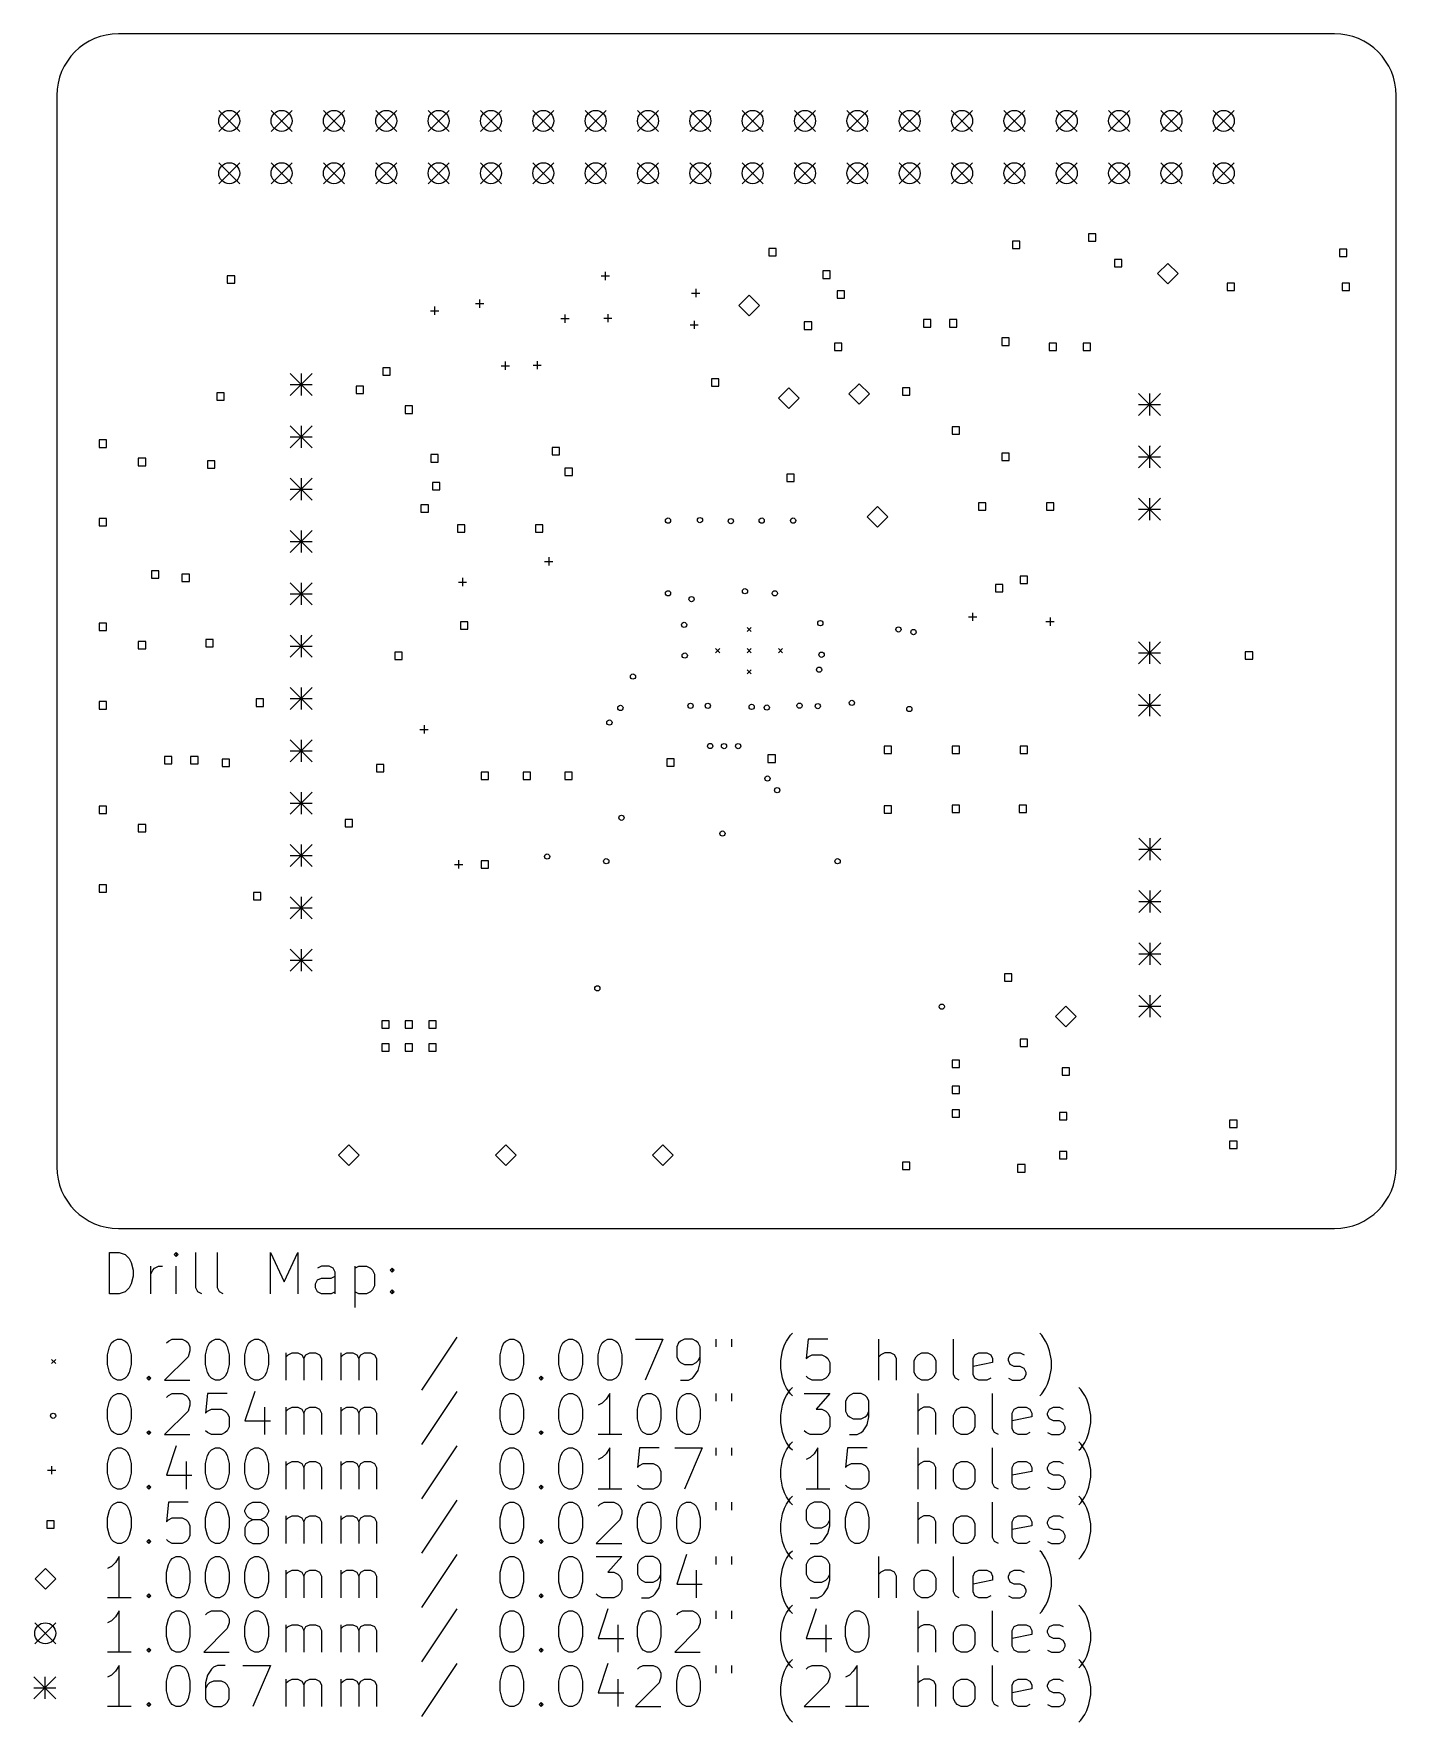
# Model space of a CAD drawing. Extents: x 2.32 to 4.92, y -5.94 to -2.72.
import ezdxf

# ---------------------------------------------------------------- set-up
doc = ezdxf.new("R2010")
doc.units = 0
doc.header["$MEASUREMENT"] = 0
doc.layers.add('BLACK', color=7, linetype='CONTINUOUS')

msp = doc.modelspace()

# ---------------------------------------------------------------- linework, layer by layer
at = {"layer": 'BLACK', "linetype": 'CONTINUOUS'}
for p, q in [((4.80315, -2.71654), (2.48031, -2.71654)), ((2.3622, -2.83465), (2.3622, -4.88189)), ((4.92126, -4.88189), (4.92126, -2.83465)), ((2.67165, -2.86299), (2.71181, -2.90315)), ((2.71181, -2.86299), (2.67165, -2.90315)), ((2.77165, -2.86299), (2.81181, -2.90315)), ((2.81181, -2.86299), (2.77165, -2.90315)), ((2.87165, -2.86299), (2.91181, -2.90315)), ((2.91181, -2.86299), (2.87165, -2.90315)), ((2.97165, -2.86299), (3.01181, -2.90315)), ((3.01181, -2.86299), (2.97165, -2.90315)), ((3.07165, -2.86299), (3.11181, -2.90315)), ((3.11181, -2.86299), (3.07165, -2.90315)), ((3.17165, -2.86299), (3.21181, -2.90315)), ((3.21181, -2.86299), (3.17165, -2.90315)), ((3.27165, -2.86299), (3.31181, -2.90315)), ((3.31181, -2.86299), (3.27165, -2.90315)), ((3.37165, -2.86299), (3.41181, -2.90315)), ((3.41181, -2.86299), (3.37165, -2.90315)), ((3.47165, -2.86299), (3.51181, -2.90315)), ((3.51181, -2.86299), (3.47165, -2.90315)), ((3.57165, -2.86299), (3.61181, -2.90315)), ((3.61181, -2.86299), (3.57165, -2.90315)), ((3.67165, -2.86299), (3.71181, -2.90315)), ((3.71181, -2.86299), (3.67165, -2.90315)), ((3.77165, -2.86299), (3.81181, -2.90315)), ((3.81181, -2.86299), (3.77165, -2.90315)), ((3.87165, -2.86299), (3.91181, -2.90315)), ((3.91181, -2.86299), (3.87165, -2.90315)), ((3.97165, -2.86299), (4.01181, -2.90315)), ((4.01181, -2.86299), (3.97165, -2.90315)), ((4.07165, -2.86299), (4.11181, -2.90315)), ((4.11181, -2.86299), (4.07165, -2.90315)), ((4.17165, -2.86299), (4.21181, -2.90315)), ((4.21181, -2.86299), (4.17165, -2.90315)), ((4.27165, -2.86299), (4.31181, -2.90315)), ((4.31181, -2.86299), (4.27165, -2.90315)), ((4.37165, -2.86299), (4.41181, -2.90315)), ((4.41181, -2.86299), (4.37165, -2.90315)), ((4.47165, -2.86299), (4.51181, -2.90315)), ((4.51181, -2.86299), (4.47165, -2.90315)), ((4.57165, -2.86299), (4.61181, -2.90315)), ((4.61181, -2.86299), (4.57165, -2.90315)), ((2.67165, -2.96299), (2.71181, -3.00315)), ((2.71181, -2.96299), (2.67165, -3.00315)), ((2.77165, -2.96299), (2.81181, -3.00315)), ((2.81181, -2.96299), (2.77165, -3.00315)), ((2.87165, -2.96299), (2.91181, -3.00315)), ((2.91181, -2.96299), (2.87165, -3.00315)), ((2.97165, -2.96299), (3.01181, -3.00315)), ((3.01181, -2.96299), (2.97165, -3.00315)), ((3.07165, -2.96299), (3.11181, -3.00315)), ((3.11181, -2.96299), (3.07165, -3.00315)), ((3.17165, -2.96299), (3.21181, -3.00315)), ((3.21181, -2.96299), (3.17165, -3.00315)), ((3.27165, -2.96299), (3.31181, -3.00315)), ((3.31181, -2.96299), (3.27165, -3.00315)), ((3.37165, -2.96299), (3.41181, -3.00315)), ((3.41181, -2.96299), (3.37165, -3.00315)), ((3.47165, -2.96299), (3.51181, -3.00315)), ((3.51181, -2.96299), (3.47165, -3.00315)), ((3.57165, -2.96299), (3.61181, -3.00315)), ((3.61181, -2.96299), (3.57165, -3.00315)), ((3.67165, -2.96299), (3.71181, -3.00315)), ((3.71181, -2.96299), (3.67165, -3.00315)), ((3.77165, -2.96299), (3.81181, -3.00315)), ((3.81181, -2.96299), (3.77165, -3.00315)), ((3.87165, -2.96299), (3.91181, -3.00315)), ((3.91181, -2.96299), (3.87165, -3.00315)), ((3.97165, -2.96299), (4.01181, -3.00315)), ((4.01181, -2.96299), (3.97165, -3.00315)), ((4.07165, -2.96299), (4.11181, -3.00315)), ((4.11181, -2.96299), (4.07165, -3.00315)), ((4.17165, -2.96299), (4.21181, -3.00315)), ((4.21181, -2.96299), (4.17165, -3.00315)), ((4.27165, -2.96299), (4.31181, -3.00315)), ((4.31181, -2.96299), (4.27165, -3.00315)), ((4.37165, -2.96299), (4.41181, -3.00315)), ((4.41181, -2.96299), (4.37165, -3.00315)), ((4.47165, -2.96299), (4.51181, -3.00315)), ((4.51181, -2.96299), (4.47165, -3.00315)), ((4.57165, -2.96299), (4.61181, -3.00315)), ((4.61181, -2.96299), (4.57165, -3.00315)), ((3.73668, -3.12691), (3.72254, -3.12691)), ((3.72254, -3.12691), (3.72254, -3.14105)), ((3.73668, -3.14105), (3.73668, -3.12691)), ((4.20207, -3.11293), (4.18793, -3.11293)), ((4.18793, -3.11293), (4.18793, -3.12707)), ((4.18793, -3.12707), (4.20207, -3.12707)), ((4.20207, -3.12707), (4.20207, -3.11293)), ((4.34766, -3.09895), (4.33352, -3.09895)), ((4.33352, -3.09895), (4.33352, -3.11309)), ((4.33352, -3.11309), (4.34766, -3.11309)), ((4.34766, -3.11309), (4.34766, -3.09895)), ((4.82719, -3.12793), (4.81305, -3.12793)), ((4.81305, -3.12793), (4.81305, -3.14207)), ((4.82719, -3.14207), (4.82719, -3.12793)), ((3.72254, -3.14105), (3.73668, -3.14105)), ((4.39707, -3.14793), (4.38293, -3.14793)), ((4.38293, -3.14793), (4.38293, -3.16207)), ((4.38293, -3.16207), (4.39707, -3.16207)), ((4.39707, -3.16207), (4.39707, -3.14793)), ((4.485, -3.15531), (4.46531, -3.175)), ((4.50469, -3.175), (4.485, -3.15531)), ((4.81305, -3.14207), (4.82719, -3.14207)), ((2.70207, -3.17893), (2.68793, -3.17893)), ((2.68793, -3.17893), (2.68793, -3.19307)), ((2.68793, -3.19307), (2.70207, -3.19307)), ((2.70207, -3.19307), (2.70207, -3.17893)), ((3.40213, -3.17946), (3.41787, -3.17946)), ((3.41, -3.17158), (3.41, -3.18733)), ((3.84007, -3.16993), (3.82593, -3.16993)), ((3.82593, -3.16993), (3.82593, -3.18407)), ((3.82593, -3.18407), (3.84007, -3.18407)), ((3.84007, -3.18407), (3.84007, -3.16993)), ((4.46531, -3.175), (4.485, -3.19469)), ((4.485, -3.19469), (4.50469, -3.175)), ((4.61219, -3.19293), (4.59805, -3.19293)), ((4.59805, -3.19293), (4.59805, -3.20707)), ((4.61219, -3.20707), (4.61219, -3.19293)), ((4.83219, -3.19293), (4.81805, -3.19293)), ((4.81805, -3.19293), (4.81805, -3.20707)), ((4.83219, -3.20707), (4.83219, -3.19293)), ((3.17, -3.22435), (3.17, -3.2401)), ((3.57513, -3.212), (3.59087, -3.212)), ((3.583, -3.20413), (3.583, -3.21987)), ((3.685, -3.21631), (3.66531, -3.236)), ((3.70469, -3.236), (3.685, -3.21631)), ((3.86707, -3.20793), (3.85293, -3.20793)), ((3.85293, -3.20793), (3.85293, -3.22207)), ((3.85293, -3.22207), (3.86707, -3.22207)), ((3.86707, -3.22207), (3.86707, -3.20793)), ((4.59805, -3.20707), (4.61219, -3.20707)), ((4.81805, -3.20707), (4.83219, -3.20707)), ((3.07613, -3.24577), (3.09187, -3.24577)), ((3.084, -3.2379), (3.084, -3.25365)), ((3.16213, -3.23223), (3.17787, -3.23223)), ((3.333, -3.25313), (3.333, -3.26887)), ((3.415, -3.25213), (3.415, -3.26787)), ((3.66531, -3.236), (3.685, -3.25569)), ((3.685, -3.25569), (3.70469, -3.236)), ((3.32513, -3.261), (3.34087, -3.261)), ((3.40713, -3.26), (3.42287, -3.26)), ((3.57213, -3.27277), (3.58787, -3.27277)), ((3.58, -3.2649), (3.58, -3.28065)), ((3.80454, -3.2674), (3.7904, -3.2674)), ((3.7904, -3.2674), (3.7904, -3.28154)), ((3.7904, -3.28154), (3.80454, -3.28154)), ((3.80454, -3.28154), (3.80454, -3.2674)), ((4.03207, -3.26293), (4.01793, -3.26293)), ((4.01793, -3.26293), (4.01793, -3.27707)), ((4.01793, -3.27707), (4.03207, -3.27707)), ((4.03207, -3.27707), (4.03207, -3.26293)), ((4.08207, -3.26293), (4.06793, -3.26293)), ((4.06793, -3.26293), (4.06793, -3.27707)), ((4.06793, -3.27707), (4.08207, -3.27707)), ((4.08207, -3.27707), (4.08207, -3.26293)), ((3.86207, -3.30793), (3.84793, -3.30793)), ((3.84793, -3.30793), (3.84793, -3.32207)), ((3.84793, -3.32207), (3.86207, -3.32207)), ((3.86207, -3.32207), (3.86207, -3.30793)), ((4.18207, -3.29793), (4.16793, -3.29793)), ((4.16793, -3.29793), (4.16793, -3.31207)), ((4.16793, -3.31207), (4.18207, -3.31207)), ((4.18207, -3.31207), (4.18207, -3.29793)), ((4.27207, -3.30793), (4.25793, -3.30793)), ((4.25793, -3.30793), (4.25793, -3.32207)), ((4.25793, -3.32207), (4.27207, -3.32207)), ((4.27207, -3.32207), (4.27207, -3.30793)), ((4.33707, -3.30793), (4.32293, -3.30793)), ((4.32293, -3.30793), (4.32293, -3.32207)), ((4.32293, -3.32207), (4.33707, -3.32207)), ((4.33707, -3.32207), (4.33707, -3.30793)), ((2.99907, -3.35493), (2.98493, -3.35493)), ((2.98493, -3.35493), (2.98493, -3.36907)), ((2.99907, -3.36907), (2.99907, -3.35493)), ((3.21113, -3.351), (3.22687, -3.351)), ((3.219, -3.34313), (3.219, -3.35887)), ((3.27213, -3.35), (3.28787, -3.35)), ((3.28, -3.34213), (3.28, -3.35787)), ((2.80802, -3.36601), (2.85002, -3.40801)), ((2.85002, -3.36601), (2.80802, -3.40801)), ((2.80802, -3.38701), (2.85002, -3.38701)), ((2.82902, -3.36601), (2.82902, -3.40801)), ((2.98493, -3.36907), (2.99907, -3.36907)), ((3.62707, -3.37595), (3.61293, -3.37595)), ((3.61293, -3.37595), (3.61293, -3.39009)), ((3.62707, -3.39009), (3.62707, -3.37595)), ((3.895, -3.38531), (3.87531, -3.405)), ((3.91469, -3.405), (3.895, -3.38531)), ((2.68207, -3.40293), (2.66793, -3.40293)), ((2.66793, -3.40293), (2.66793, -3.41707)), ((2.66793, -3.41707), (2.68207, -3.41707)), ((2.68207, -3.41707), (2.68207, -3.40293)), ((2.94807, -3.38993), (2.93393, -3.38993)), ((2.93393, -3.38993), (2.93393, -3.40407)), ((2.93393, -3.40407), (2.94807, -3.40407)), ((2.94807, -3.40407), (2.94807, -3.38993)), ((3.61293, -3.39009), (3.62707, -3.39009)), ((3.761, -3.39331), (3.74131, -3.413)), ((3.74131, -3.413), (3.761, -3.43269)), ((3.78069, -3.413), (3.761, -3.39331)), ((3.761, -3.43269), (3.78069, -3.413)), ((3.87531, -3.405), (3.895, -3.42469)), ((3.895, -3.42469), (3.91469, -3.405)), ((3.99207, -3.39293), (3.97793, -3.39293)), ((3.97793, -3.39293), (3.97793, -3.40707)), ((3.97793, -3.40707), (3.99207, -3.40707)), ((3.99207, -3.40707), (3.99207, -3.39293)), ((4.429, -3.404), (4.471, -3.446)), ((4.471, -3.404), (4.429, -3.446)), ((4.45, -3.404), (4.45, -3.446)), ((3.04207, -3.42793), (3.02793, -3.42793)), ((3.02793, -3.42793), (3.02793, -3.44207)), ((3.02793, -3.44207), (3.04207, -3.44207)), ((3.04207, -3.44207), (3.04207, -3.42793)), ((4.429, -3.425), (4.471, -3.425)), ((2.80802, -3.46601), (2.85002, -3.50801)), ((2.85002, -3.46601), (2.80802, -3.50801)), ((2.82902, -3.46601), (2.82902, -3.50801)), ((4.08707, -3.46793), (4.07293, -3.46793)), ((4.07293, -3.46793), (4.07293, -3.48207)), ((4.07293, -3.48207), (4.08707, -3.48207)), ((4.08707, -3.48207), (4.08707, -3.46793)), ((2.45707, -3.49293), (2.44293, -3.49293)), ((2.44293, -3.49293), (2.44293, -3.50707)), ((2.44293, -3.50707), (2.45707, -3.50707)), ((2.45707, -3.50707), (2.45707, -3.49293)), ((2.80802, -3.48701), (2.85002, -3.48701)), ((3.32268, -3.50704), (3.30854, -3.50704)), ((3.30854, -3.50704), (3.30854, -3.52119)), ((3.32268, -3.52119), (3.32268, -3.50704)), ((4.429, -3.504), (4.471, -3.546)), ((4.471, -3.504), (4.429, -3.546)), ((4.45, -3.504), (4.45, -3.546)), ((2.53207, -3.52793), (2.51793, -3.52793)), ((2.51793, -3.52793), (2.51793, -3.54207)), ((2.51793, -3.54207), (2.53207, -3.54207)), ((2.53207, -3.54207), (2.53207, -3.52793)), ((2.66407, -3.53293), (2.64993, -3.53293)), ((2.64993, -3.53293), (2.64993, -3.54707)), ((2.64993, -3.54707), (2.66407, -3.54707)), ((2.66407, -3.54707), (2.66407, -3.53293)), ((3.09107, -3.52093), (3.07693, -3.52093)), ((3.07693, -3.52093), (3.07693, -3.53507)), ((3.07693, -3.53507), (3.09107, -3.53507)), ((3.09107, -3.53507), (3.09107, -3.52093)), ((3.30854, -3.52119), (3.32268, -3.52119)), ((3.34725, -3.54693), (3.33311, -3.54693)), ((3.33311, -3.54693), (3.33311, -3.56107)), ((3.34725, -3.56107), (3.34725, -3.54693)), ((4.18207, -3.51793), (4.16793, -3.51793)), ((4.16793, -3.51793), (4.16793, -3.53207)), ((4.16793, -3.53207), (4.18207, -3.53207)), ((4.18207, -3.53207), (4.18207, -3.51793)), ((4.429, -3.525), (4.471, -3.525)), ((2.80802, -3.56601), (2.85002, -3.60801)), ((2.85002, -3.56601), (2.80802, -3.60801)), ((2.82902, -3.56601), (2.82902, -3.60801)), ((3.09407, -3.57393), (3.07993, -3.57393)), ((3.07993, -3.57393), (3.07993, -3.58807)), ((3.09407, -3.58807), (3.09407, -3.57393)), ((3.33311, -3.56107), (3.34725, -3.56107)), ((3.77107, -3.55793), (3.75693, -3.55793)), ((3.75693, -3.55793), (3.75693, -3.57207)), ((3.75693, -3.57207), (3.77107, -3.57207)), ((3.77107, -3.57207), (3.77107, -3.55793)), ((2.80802, -3.58701), (2.85002, -3.58701)), ((3.07993, -3.58807), (3.09407, -3.58807)), ((4.13707, -3.61293), (4.12293, -3.61293)), ((4.12293, -3.61293), (4.12293, -3.62707)), ((4.13707, -3.62707), (4.13707, -3.61293)), ((4.26707, -3.61293), (4.25293, -3.61293)), ((4.25293, -3.61293), (4.25293, -3.62707)), ((4.26707, -3.62707), (4.26707, -3.61293)), ((4.429, -3.604), (4.471, -3.646)), ((4.471, -3.604), (4.429, -3.646)), ((4.45, -3.604), (4.45, -3.646)), ((2.45707, -3.64293), (2.44293, -3.64293)), ((2.44293, -3.64293), (2.44293, -3.65707)), ((2.45707, -3.65707), (2.45707, -3.64293)), ((3.07207, -3.61693), (3.05793, -3.61693)), ((3.05793, -3.61693), (3.05793, -3.63107)), ((3.05793, -3.63107), (3.07207, -3.63107)), ((3.07207, -3.63107), (3.07207, -3.61693)), ((3.93, -3.62031), (3.91031, -3.64)), ((3.91031, -3.64), (3.93, -3.65969)), ((3.94969, -3.64), (3.93, -3.62031)), ((3.93, -3.65969), (3.94969, -3.64)), ((4.12293, -3.62707), (4.13707, -3.62707)), ((4.25293, -3.62707), (4.26707, -3.62707)), ((4.429, -3.625), (4.471, -3.625)), ((2.44293, -3.65707), (2.45707, -3.65707)), ((2.80802, -3.66601), (2.85002, -3.70801)), ((2.85002, -3.66601), (2.80802, -3.70801)), ((2.82902, -3.66601), (2.82902, -3.70801)), ((3.14207, -3.65493), (3.12793, -3.65493)), ((3.12793, -3.65493), (3.12793, -3.66907)), ((3.12793, -3.66907), (3.14207, -3.66907)), ((3.14207, -3.66907), (3.14207, -3.65493)), ((3.29107, -3.65493), (3.27693, -3.65493)), ((3.27693, -3.65493), (3.27693, -3.66907)), ((3.27693, -3.66907), (3.29107, -3.66907)), ((3.29107, -3.66907), (3.29107, -3.65493)), ((2.80802, -3.68701), (2.85002, -3.68701)), ((2.55707, -3.74293), (2.54293, -3.74293)), ((2.54293, -3.74293), (2.54293, -3.75707)), ((2.55707, -3.75707), (2.55707, -3.74293)), ((3.29413, -3.725), (3.30987, -3.725)), ((3.302, -3.71713), (3.302, -3.73287)), ((2.54293, -3.75707), (2.55707, -3.75707)), ((2.61554, -3.74946), (2.6014, -3.74946)), ((2.6014, -3.74946), (2.6014, -3.7636)), ((2.6014, -3.7636), (2.61554, -3.7636)), ((2.61554, -3.7636), (2.61554, -3.74946)), ((2.80802, -3.76601), (2.85002, -3.80801)), ((2.85002, -3.76601), (2.80802, -3.80801)), ((2.82902, -3.76601), (2.82902, -3.80801)), ((3.12953, -3.7644), (3.14528, -3.7644)), ((3.1374, -3.75653), (3.1374, -3.77228)), ((4.16996, -3.76901), (4.15582, -3.76901)), ((4.15582, -3.76901), (4.15582, -3.78315)), ((4.16996, -3.78315), (4.16996, -3.76901)), ((4.21707, -3.75293), (4.20293, -3.75293)), ((4.20293, -3.75293), (4.20293, -3.76707)), ((4.20293, -3.76707), (4.21707, -3.76707)), ((4.21707, -3.76707), (4.21707, -3.75293)), ((2.80802, -3.78701), (2.85002, -3.78701)), ((4.15582, -3.78315), (4.16996, -3.78315)), ((4.10413, -3.831), (4.11987, -3.831)), ((4.112, -3.82313), (4.112, -3.83887)), ((4.25213, -3.84), (4.26787, -3.84)), ((4.26, -3.83213), (4.26, -3.84787)), ((2.45707, -3.84293), (2.44293, -3.84293)), ((2.44293, -3.84293), (2.44293, -3.85707)), ((2.44293, -3.85707), (2.45707, -3.85707)), ((2.45707, -3.85707), (2.45707, -3.84293)), ((2.80802, -3.86601), (2.85002, -3.90801)), ((2.85002, -3.86601), (2.80802, -3.90801)), ((2.82902, -3.86601), (2.82902, -3.90801)), ((3.14763, -3.84043), (3.13348, -3.84043)), ((3.13348, -3.84043), (3.13348, -3.85457)), ((3.13348, -3.85457), (3.14763, -3.85457)), ((3.14763, -3.85457), (3.14763, -3.84043)), ((3.68106, -3.85122), (3.68894, -3.85909)), ((3.68894, -3.85122), (3.68106, -3.85909)), ((2.53207, -3.87793), (2.51793, -3.87793)), ((2.51793, -3.87793), (2.51793, -3.89207)), ((2.51793, -3.89207), (2.53207, -3.89207)), ((2.53207, -3.89207), (2.53207, -3.87793)), ((2.66121, -3.87395), (2.64707, -3.87395)), ((2.64707, -3.87395), (2.64707, -3.88809)), ((2.64707, -3.88809), (2.66121, -3.88809)), ((2.66121, -3.88809), (2.66121, -3.87395)), ((2.80802, -3.88701), (2.85002, -3.88701)), ((3.02207, -3.89815), (3.00793, -3.89815)), ((3.00793, -3.89815), (3.00793, -3.91229)), ((3.02207, -3.91229), (3.02207, -3.89815)), ((3.62102, -3.89157), (3.6289, -3.89945)), ((3.6289, -3.89157), (3.62102, -3.89945)), ((3.68106, -3.89157), (3.68894, -3.89945)), ((3.68894, -3.89157), (3.68106, -3.89945)), ((3.7411, -3.89157), (3.74898, -3.89945)), ((3.74898, -3.89157), (3.7411, -3.89945)), ((4.429, -3.879), (4.471, -3.921)), ((4.471, -3.879), (4.429, -3.921)), ((4.429, -3.9), (4.471, -3.9)), ((4.45, -3.879), (4.45, -3.921)), ((4.64707, -3.89793), (4.63293, -3.89793)), ((4.63293, -3.89793), (4.63293, -3.91207)), ((4.64707, -3.91207), (4.64707, -3.89793)), ((3.00793, -3.91229), (3.02207, -3.91229)), ((3.68106, -3.93193), (3.68894, -3.9398)), ((3.68894, -3.93193), (3.68106, -3.9398)), ((4.63293, -3.91207), (4.64707, -3.91207)), ((2.80802, -3.96601), (2.85002, -4.00801)), ((2.85002, -3.96601), (2.80802, -4.00801)), ((2.82902, -3.96601), (2.82902, -4.00801)), ((2.45707, -3.99293), (2.44293, -3.99293)), ((2.44293, -3.99293), (2.44293, -4.00707)), ((2.45707, -4.00707), (2.45707, -3.99293)), ((2.75707, -3.98793), (2.74293, -3.98793)), ((2.74293, -3.98793), (2.74293, -4.00207)), ((2.75707, -4.00207), (2.75707, -3.98793)), ((2.80802, -3.98701), (2.85002, -3.98701)), ((4.429, -3.979), (4.471, -4.021)), ((4.471, -3.979), (4.429, -4.021)), ((4.429, -4), (4.471, -4)), ((4.45, -3.979), (4.45, -4.021)), ((2.44293, -4.00707), (2.45707, -4.00707)), ((2.74293, -4.00207), (2.75707, -4.00207)), ((2.80802, -4.06601), (2.85002, -4.10801)), ((2.85002, -4.06601), (2.80802, -4.10801)), ((2.82902, -4.06601), (2.82902, -4.10801)), ((3.05613, -4.046), (3.07187, -4.046)), ((3.064, -4.03813), (3.064, -4.05387)), ((2.58207, -4.09793), (2.56793, -4.09793)), ((2.56793, -4.09793), (2.56793, -4.11207)), ((2.58207, -4.11207), (2.58207, -4.09793)), ((2.63207, -4.09793), (2.61793, -4.09793)), ((2.61793, -4.09793), (2.61793, -4.11207)), ((2.63207, -4.11207), (2.63207, -4.09793)), ((2.80802, -4.08701), (2.85002, -4.08701)), ((3.73507, -4.09493), (3.72093, -4.09493)), ((3.72093, -4.09493), (3.72093, -4.10907)), ((3.73507, -4.10907), (3.73507, -4.09493)), ((3.95707, -4.07793), (3.94293, -4.07793)), ((3.94293, -4.07793), (3.94293, -4.09207)), ((3.94293, -4.09207), (3.95707, -4.09207)), ((3.95707, -4.09207), (3.95707, -4.07793)), ((4.08707, -4.07793), (4.07293, -4.07793)), ((4.07293, -4.07793), (4.07293, -4.09207)), ((4.07293, -4.09207), (4.08707, -4.09207)), ((4.08707, -4.09207), (4.08707, -4.07793)), ((4.21707, -4.07793), (4.20293, -4.07793)), ((4.20293, -4.07793), (4.20293, -4.09207)), ((4.20293, -4.09207), (4.21707, -4.09207)), ((4.21707, -4.09207), (4.21707, -4.07793)), ((2.56793, -4.11207), (2.58207, -4.11207)), ((2.61793, -4.11207), (2.63207, -4.11207)), ((2.69207, -4.10293), (2.67793, -4.10293)), ((2.67793, -4.10293), (2.67793, -4.11707)), ((2.67793, -4.11707), (2.69207, -4.11707)), ((2.69207, -4.11707), (2.69207, -4.10293)), ((2.98707, -4.11293), (2.97293, -4.11293)), ((2.97293, -4.11293), (2.97293, -4.12707)), ((2.97293, -4.12707), (2.98707, -4.12707)), ((2.98707, -4.12707), (2.98707, -4.11293)), ((3.18707, -4.12793), (3.17293, -4.12793)), ((3.17293, -4.12793), (3.17293, -4.14207)), ((3.18707, -4.14207), (3.18707, -4.12793)), ((3.26707, -4.12793), (3.25293, -4.12793)), ((3.25293, -4.12793), (3.25293, -4.14207)), ((3.26707, -4.14207), (3.26707, -4.12793)), ((3.34707, -4.12793), (3.33293, -4.12793)), ((3.33293, -4.12793), (3.33293, -4.14207)), ((3.34707, -4.14207), (3.34707, -4.12793)), ((3.5417, -4.10245), (3.52756, -4.10245)), ((3.52756, -4.10245), (3.52756, -4.11659)), ((3.52756, -4.11659), (3.5417, -4.11659)), ((3.5417, -4.11659), (3.5417, -4.10245)), ((3.72093, -4.10907), (3.73507, -4.10907)), ((3.17293, -4.14207), (3.18707, -4.14207)), ((3.25293, -4.14207), (3.26707, -4.14207)), ((3.33293, -4.14207), (3.34707, -4.14207)), ((2.45707, -4.19293), (2.44293, -4.19293)), ((2.44293, -4.19293), (2.44293, -4.20707)), ((2.45707, -4.20707), (2.45707, -4.19293)), ((2.80802, -4.16601), (2.85002, -4.20801)), ((2.85002, -4.16601), (2.80802, -4.20801)), ((2.80802, -4.18701), (2.85002, -4.18701)), ((2.82902, -4.16601), (2.82902, -4.20801)), ((3.95707, -4.19193), (3.94293, -4.19193)), ((3.94293, -4.19193), (3.94293, -4.20607)), ((3.95707, -4.20607), (3.95707, -4.19193)), ((4.08707, -4.19093), (4.07293, -4.19093)), ((4.07293, -4.19093), (4.07293, -4.20507)), ((4.08707, -4.20507), (4.08707, -4.19093)), ((4.21507, -4.19093), (4.20093, -4.19093)), ((4.20093, -4.19093), (4.20093, -4.20507)), ((4.21507, -4.20507), (4.21507, -4.19093)), ((2.44293, -4.20707), (2.45707, -4.20707)), ((2.92707, -4.21793), (2.91293, -4.21793)), ((2.91293, -4.21793), (2.91293, -4.23207)), ((2.92707, -4.23207), (2.92707, -4.21793)), ((3.94293, -4.20607), (3.95707, -4.20607)), ((4.07293, -4.20507), (4.08707, -4.20507)), ((4.20093, -4.20507), (4.21507, -4.20507)), ((2.53207, -4.22793), (2.51793, -4.22793)), ((2.51793, -4.22793), (2.51793, -4.24207)), ((2.51793, -4.24207), (2.53207, -4.24207)), ((2.53207, -4.24207), (2.53207, -4.22793)), ((2.91293, -4.23207), (2.92707, -4.23207)), ((4.42953, -4.254), (4.47153, -4.296)), ((4.47153, -4.254), (4.42953, -4.296)), ((4.45053, -4.254), (4.45053, -4.296)), ((2.80802, -4.26601), (2.85002, -4.30801)), ((2.85002, -4.26601), (2.80802, -4.30801)), ((2.80802, -4.28701), (2.85002, -4.28701)), ((2.82902, -4.26601), (2.82902, -4.30801)), ((4.42953, -4.275), (4.47153, -4.275)), ((3.12213, -4.304), (3.13787, -4.304)), ((3.13, -4.29613), (3.13, -4.31187)), ((3.18707, -4.29693), (3.17293, -4.29693)), ((3.17293, -4.29693), (3.17293, -4.31107)), ((3.17293, -4.31107), (3.18707, -4.31107)), ((3.18707, -4.31107), (3.18707, -4.29693)), ((2.45707, -4.34293), (2.44293, -4.34293)), ((2.44293, -4.34293), (2.44293, -4.35707)), ((2.45707, -4.35707), (2.45707, -4.34293)), ((4.42953, -4.354), (4.47153, -4.396)), ((4.47153, -4.354), (4.42953, -4.396)), ((4.45053, -4.354), (4.45053, -4.396)), ((2.44293, -4.35707), (2.45707, -4.35707)), ((2.75207, -4.35793), (2.73793, -4.35793)), ((2.73793, -4.35793), (2.73793, -4.37207)), ((2.73793, -4.37207), (2.75207, -4.37207)), ((2.75207, -4.37207), (2.75207, -4.35793)), ((2.80802, -4.36601), (2.85002, -4.40801)), ((2.85002, -4.36601), (2.80802, -4.40801)), ((2.80802, -4.38701), (2.85002, -4.38701)), ((2.82902, -4.36601), (2.82902, -4.40801)), ((4.42953, -4.375), (4.47153, -4.375)), ((2.80802, -4.46601), (2.85002, -4.50801)), ((2.85002, -4.46601), (2.80802, -4.50801)), ((2.82902, -4.46601), (2.82902, -4.50801)), ((4.42953, -4.454), (4.47153, -4.496)), ((4.47153, -4.454), (4.42953, -4.496)), ((4.42953, -4.475), (4.47153, -4.475)), ((4.45053, -4.454), (4.45053, -4.496)), ((2.80802, -4.48701), (2.85002, -4.48701)), ((4.18707, -4.51293), (4.17293, -4.51293)), ((4.17293, -4.51293), (4.17293, -4.52707)), ((4.18707, -4.52707), (4.18707, -4.51293)), ((4.17293, -4.52707), (4.18707, -4.52707)), ((4.29, -4.57531), (4.27031, -4.595)), ((4.30969, -4.595), (4.29, -4.57531)), ((4.42953, -4.554), (4.47153, -4.596)), ((4.47153, -4.554), (4.42953, -4.596)), ((4.42953, -4.575), (4.47153, -4.575)), ((4.45053, -4.554), (4.45053, -4.596)), ((2.99707, -4.60293), (2.98293, -4.60293)), ((2.98293, -4.60293), (2.98293, -4.61707)), ((2.99707, -4.61707), (2.99707, -4.60293)), ((3.04207, -4.60293), (3.02793, -4.60293)), ((3.02793, -4.60293), (3.02793, -4.61707)), ((3.04207, -4.61707), (3.04207, -4.60293)), ((3.08707, -4.60293), (3.07293, -4.60293)), ((3.07293, -4.60293), (3.07293, -4.61707)), ((3.08707, -4.61707), (3.08707, -4.60293)), ((4.27031, -4.595), (4.29, -4.61469)), ((4.29, -4.61469), (4.30969, -4.595)), ((2.98293, -4.61707), (2.99707, -4.61707)), ((3.02793, -4.61707), (3.04207, -4.61707)), ((3.07293, -4.61707), (3.08707, -4.61707)), ((4.21707, -4.63793), (4.20293, -4.63793)), ((4.20293, -4.63793), (4.20293, -4.65207)), ((4.21707, -4.65207), (4.21707, -4.63793)), ((2.99707, -4.64693), (2.98293, -4.64693)), ((2.98293, -4.64693), (2.98293, -4.66107)), ((2.98293, -4.66107), (2.99707, -4.66107)), ((2.99707, -4.66107), (2.99707, -4.64693)), ((3.04207, -4.64693), (3.02793, -4.64693)), ((3.02793, -4.64693), (3.02793, -4.66107)), ((3.02793, -4.66107), (3.04207, -4.66107)), ((3.04207, -4.66107), (3.04207, -4.64693)), ((3.08707, -4.64693), (3.07293, -4.64693)), ((3.07293, -4.64693), (3.07293, -4.66107)), ((3.07293, -4.66107), (3.08707, -4.66107)), ((3.08707, -4.66107), (3.08707, -4.64693)), ((4.08707, -4.67793), (4.07293, -4.67793)), ((4.07293, -4.67793), (4.07293, -4.69207)), ((4.08707, -4.69207), (4.08707, -4.67793)), ((4.20293, -4.65207), (4.21707, -4.65207)), ((4.07293, -4.69207), (4.08707, -4.69207)), ((4.29707, -4.69293), (4.28293, -4.69293)), ((4.28293, -4.69293), (4.28293, -4.70707)), ((4.28293, -4.70707), (4.29707, -4.70707)), ((4.29707, -4.70707), (4.29707, -4.69293)), ((4.08707, -4.72793), (4.07293, -4.72793)), ((4.07293, -4.72793), (4.07293, -4.74207)), ((4.07293, -4.74207), (4.08707, -4.74207)), ((4.08707, -4.74207), (4.08707, -4.72793)), ((4.08707, -4.77293), (4.07293, -4.77293)), ((4.07293, -4.77293), (4.07293, -4.78707)), ((4.08707, -4.78707), (4.08707, -4.77293)), ((4.07293, -4.78707), (4.08707, -4.78707)), ((4.29207, -4.77793), (4.27793, -4.77793)), ((4.27793, -4.77793), (4.27793, -4.79207)), ((4.27793, -4.79207), (4.29207, -4.79207)), ((4.29207, -4.79207), (4.29207, -4.77793)), ((4.61707, -4.79293), (4.60293, -4.79293)), ((4.60293, -4.79293), (4.60293, -4.80707)), ((4.60293, -4.80707), (4.61707, -4.80707)), ((4.61707, -4.80707), (4.61707, -4.79293)), ((2.92, -4.84031), (2.90031, -4.86)), ((2.93969, -4.86), (2.92, -4.84031)), ((3.22, -4.84031), (3.20031, -4.86)), ((3.23969, -4.86), (3.22, -4.84031)), ((3.52, -4.84031), (3.50031, -4.86)), ((3.53969, -4.86), (3.52, -4.84031)), ((4.61707, -4.83293), (4.60293, -4.83293)), ((4.60293, -4.83293), (4.60293, -4.84707)), ((4.61707, -4.84707), (4.61707, -4.83293)), ((2.90031, -4.86), (2.92, -4.87969)), ((2.92, -4.87969), (2.93969, -4.86)), ((3.20031, -4.86), (3.22, -4.87969)), ((3.22, -4.87969), (3.23969, -4.86)), ((3.50031, -4.86), (3.52, -4.87969)), ((3.52, -4.87969), (3.53969, -4.86)), ((4.29207, -4.85293), (4.27793, -4.85293)), ((4.27793, -4.85293), (4.27793, -4.86707)), ((4.27793, -4.86707), (4.29207, -4.86707)), ((4.29207, -4.86707), (4.29207, -4.85293)), ((4.60293, -4.84707), (4.61707, -4.84707)), ((3.99207, -4.87293), (3.97793, -4.87293)), ((3.97793, -4.87293), (3.97793, -4.88707)), ((3.97793, -4.88707), (3.99207, -4.88707)), ((3.99207, -4.88707), (3.99207, -4.87293)), ((4.21207, -4.87793), (4.19793, -4.87793)), ((4.19793, -4.87793), (4.19793, -4.89207)), ((4.19793, -4.89207), (4.21207, -4.89207)), ((4.21207, -4.89207), (4.21207, -4.87793)), ((2.48031, -5), (4.80315, -5)), ((2.4629, -5.1246), (2.4629, -5.04586)), ((2.4629, -5.04586), (2.48165, -5.04586)), ((2.48165, -5.04586), (2.4929, -5.04961)), ((2.4929, -5.04961), (2.5004, -5.05711)), ((2.5004, -5.05711), (2.50415, -5.06461)), ((2.50415, -5.06461), (2.5079, -5.07961)), ((2.59039, -5.04586), (2.58664, -5.04961)), ((2.58664, -5.04961), (2.59039, -5.05336)), ((2.59414, -5.04961), (2.59039, -5.04586)), ((2.59039, -5.04586), (2.59039, -5.05336)), ((2.59039, -5.05336), (2.59414, -5.04961)), ((2.62788, -5.11335), (2.62788, -5.04586)), ((2.66913, -5.11335), (2.66913, -5.04586)), ((2.77037, -5.1246), (2.77037, -5.04586)), ((2.77037, -5.04586), (2.79661, -5.1021)), ((2.79661, -5.1021), (2.82286, -5.04586)), ((2.82286, -5.04586), (2.82286, -5.1246)), ((2.5079, -5.09085), (2.50415, -5.10585)), ((2.5079, -5.07961), (2.5079, -5.09085)), ((2.54164, -5.1246), (2.54164, -5.07211)), ((2.54164, -5.0871), (2.54539, -5.07961)), ((2.54539, -5.07961), (2.54914, -5.07586)), ((2.54914, -5.07586), (2.55664, -5.07211)), ((2.55664, -5.07211), (2.56414, -5.07211)), ((2.59039, -5.1246), (2.59039, -5.07211)), ((2.85661, -5.10585), (2.86035, -5.09835)), ((2.86785, -5.07211), (2.86035, -5.07586)), ((2.86035, -5.09835), (2.86785, -5.0946)), ((2.88285, -5.07211), (2.86785, -5.07211)), ((2.86785, -5.0946), (2.8866, -5.0946)), ((2.89035, -5.07586), (2.88285, -5.07211)), ((2.8866, -5.0946), (2.8941, -5.09085)), ((2.8941, -5.08336), (2.89035, -5.07586)), ((2.8941, -5.1246), (2.8941, -5.08336)), ((2.9316, -5.07211), (2.9316, -5.15085)), ((2.9316, -5.07586), (2.93909, -5.07211)), ((2.93909, -5.07211), (2.95409, -5.07211)), ((2.95409, -5.07211), (2.96159, -5.07586)), ((2.96159, -5.07586), (2.96534, -5.07961)), ((2.96534, -5.07961), (2.96909, -5.0871)), ((2.96909, -5.0871), (2.96909, -5.1096)), ((2.99909, -5.07961), (3.00284, -5.07586)), ((3.00284, -5.08336), (2.99909, -5.07961)), ((3.00284, -5.07586), (3.00659, -5.07961)), ((3.00284, -5.07586), (3.00284, -5.08336)), ((3.00659, -5.07961), (3.00284, -5.08336)), ((2.48165, -5.1246), (2.4629, -5.1246)), ((2.4929, -5.12085), (2.48165, -5.1246)), ((2.5004, -5.11335), (2.4929, -5.12085)), ((2.50415, -5.10585), (2.5004, -5.11335)), ((2.63163, -5.12085), (2.62788, -5.11335)), ((2.63913, -5.1246), (2.63163, -5.12085)), ((2.67288, -5.12085), (2.66913, -5.11335)), ((2.68038, -5.1246), (2.67288, -5.12085)), ((2.85661, -5.11335), (2.85661, -5.10585)), ((2.86035, -5.12085), (2.85661, -5.11335)), ((2.86785, -5.1246), (2.86035, -5.12085)), ((2.8866, -5.1246), (2.86785, -5.1246)), ((2.8941, -5.12085), (2.8866, -5.1246)), ((2.93909, -5.1246), (2.9316, -5.12085)), ((2.95409, -5.1246), (2.93909, -5.1246)), ((2.96159, -5.12085), (2.95409, -5.1246)), ((2.96534, -5.1171), (2.96159, -5.12085)), ((2.96909, -5.1096), (2.96534, -5.1171)), ((2.99909, -5.12085), (3.00284, -5.1171)), ((3.00284, -5.1246), (2.99909, -5.12085)), ((3.00284, -5.1171), (3.00659, -5.12085)), ((3.00284, -5.1171), (3.00284, -5.1246)), ((3.00659, -5.12085), (3.00284, -5.1246)), ((2.45915, -5.24121), (2.4629, -5.22621)), ((2.4629, -5.22621), (2.46665, -5.21871)), ((2.46665, -5.21871), (2.4704, -5.21496)), ((2.4704, -5.21496), (2.4779, -5.21121)), ((2.4779, -5.21121), (2.4854, -5.21121)), ((2.4854, -5.21121), (2.4929, -5.21496)), ((2.4929, -5.21496), (2.49665, -5.21871)), ((2.49665, -5.21871), (2.5004, -5.22621)), ((2.5004, -5.22621), (2.50415, -5.24121)), ((2.57164, -5.21871), (2.57539, -5.21496)), ((2.57539, -5.21496), (2.58289, -5.21121)), ((2.58289, -5.21121), (2.60164, -5.21121)), ((2.60164, -5.21121), (2.60914, -5.21496)), ((2.60914, -5.21496), (2.61289, -5.21871)), ((2.61289, -5.21871), (2.61664, -5.22621)), ((2.61664, -5.22621), (2.61664, -5.23371)), ((2.64663, -5.24121), (2.65038, -5.22621)), ((2.65038, -5.22621), (2.65413, -5.21871)), ((2.65413, -5.21871), (2.65788, -5.21496)), ((2.65788, -5.21496), (2.66538, -5.21121)), ((2.66538, -5.21121), (2.67288, -5.21121)), ((2.67288, -5.21121), (2.68038, -5.21496)), ((2.68038, -5.21496), (2.68413, -5.21871)), ((2.68413, -5.21871), (2.68788, -5.22621)), ((2.68788, -5.22621), (2.69163, -5.24121)), ((2.72162, -5.24121), (2.72537, -5.22621)), ((2.72537, -5.22621), (2.72912, -5.21871)), ((2.72912, -5.21871), (2.73287, -5.21496)), ((2.73287, -5.21496), (2.74037, -5.21121)), ((2.74037, -5.21121), (2.74787, -5.21121)), ((2.74787, -5.21121), (2.75537, -5.21496)), ((2.75537, -5.21496), (2.75912, -5.21871)), ((2.75912, -5.21871), (2.76287, -5.22621)), ((2.76287, -5.22621), (2.76662, -5.24121)), ((3.12657, -5.20746), (3.05908, -5.3087)), ((3.20906, -5.24121), (3.21281, -5.22621)), ((3.21281, -5.22621), (3.21656, -5.21871)), ((3.21656, -5.21871), (3.22031, -5.21496)), ((3.22031, -5.21496), (3.22781, -5.21121)), ((3.22781, -5.21121), (3.23531, -5.21121)), ((3.23531, -5.21121), (3.24281, -5.21496)), ((3.24281, -5.21496), (3.24656, -5.21871)), ((3.24656, -5.21871), (3.25031, -5.22621)), ((3.25031, -5.22621), (3.25406, -5.24121)), ((3.32155, -5.24121), (3.3253, -5.22621)), ((3.3253, -5.22621), (3.32905, -5.21871)), ((3.32905, -5.21871), (3.3328, -5.21496)), ((3.3328, -5.21496), (3.34029, -5.21121)), ((3.34029, -5.21121), (3.34779, -5.21121)), ((3.34779, -5.21121), (3.35529, -5.21496)), ((3.35529, -5.21496), (3.35904, -5.21871)), ((3.35904, -5.21871), (3.36279, -5.22621)), ((3.36279, -5.22621), (3.36654, -5.24121)), ((3.39654, -5.24121), (3.40029, -5.22621)), ((3.40029, -5.22621), (3.40404, -5.21871)), ((3.40404, -5.21871), (3.40779, -5.21496)), ((3.40779, -5.21496), (3.41529, -5.21121)), ((3.41529, -5.21121), (3.42278, -5.21121)), ((3.42278, -5.21121), (3.43028, -5.21496)), ((3.43028, -5.21496), (3.43403, -5.21871)), ((3.43403, -5.21871), (3.43778, -5.22621)), ((3.43778, -5.22621), (3.44153, -5.24121)), ((3.46778, -5.21121), (3.52027, -5.21121)), ((3.52027, -5.21121), (3.48653, -5.28995)), ((3.55027, -5.21871), (3.54652, -5.22621)), ((3.54652, -5.22621), (3.54652, -5.24496)), ((3.55402, -5.21496), (3.55027, -5.21871)), ((3.56152, -5.21121), (3.55402, -5.21496)), ((3.57652, -5.21121), (3.56152, -5.21121)), ((3.58401, -5.21496), (3.57652, -5.21121)), ((3.58776, -5.21871), (3.58401, -5.21496)), ((3.59151, -5.22621), (3.58776, -5.21871)), ((3.59151, -5.25621), (3.59151, -5.22621)), ((3.62151, -5.21121), (3.62151, -5.22621)), ((3.65151, -5.21121), (3.65151, -5.22621)), ((3.74899, -5.23371), (3.75274, -5.22246)), ((3.75274, -5.22246), (3.75649, -5.21496)), ((3.75649, -5.21496), (3.76399, -5.20371)), ((3.76399, -5.20371), (3.76774, -5.19997)), ((3.79774, -5.21121), (3.79399, -5.24871)), ((3.83523, -5.21121), (3.79774, -5.21121)), ((3.93272, -5.28995), (3.93272, -5.21121)), ((4.0752, -5.27871), (4.0752, -5.21121)), ((4.24393, -5.20371), (4.24018, -5.19997)), ((4.25143, -5.21496), (4.24393, -5.20371)), ((4.25518, -5.22246), (4.25143, -5.21496)), ((4.25893, -5.23371), (4.25518, -5.22246)), ((2.35236, -5.25), (2.36024, -5.25787)), ((2.36024, -5.25), (2.35236, -5.25787)), ((2.45915, -5.25996), (2.45915, -5.24121)), ((2.4629, -5.27496), (2.45915, -5.25996)), ((2.50415, -5.25996), (2.5004, -5.27496)), ((2.50415, -5.24121), (2.50415, -5.25996)), ((2.61289, -5.24496), (2.56789, -5.28995)), ((2.61664, -5.23371), (2.61289, -5.24496)), ((2.64663, -5.25996), (2.64663, -5.24121)), ((2.65038, -5.27496), (2.64663, -5.25996)), ((2.69163, -5.25996), (2.68788, -5.27496)), ((2.69163, -5.24121), (2.69163, -5.25996)), ((2.72162, -5.25996), (2.72162, -5.24121)), ((2.72537, -5.27496), (2.72162, -5.25996)), ((2.76662, -5.25996), (2.76287, -5.27496)), ((2.76662, -5.24121), (2.76662, -5.25996)), ((2.80036, -5.28995), (2.80036, -5.23746)), ((2.80036, -5.24496), (2.80411, -5.24121)), ((2.80411, -5.24121), (2.81161, -5.23746)), ((2.81161, -5.23746), (2.82286, -5.23746)), ((2.82286, -5.23746), (2.83036, -5.24121)), ((2.83036, -5.24121), (2.83411, -5.24871)), ((2.83411, -5.24871), (2.83786, -5.24121)), ((2.83411, -5.24871), (2.83411, -5.28995)), ((2.83786, -5.24121), (2.84536, -5.23746)), ((2.84536, -5.23746), (2.85661, -5.23746)), ((2.85661, -5.23746), (2.8641, -5.24121)), ((2.8641, -5.24121), (2.86785, -5.24871)), ((2.86785, -5.24871), (2.86785, -5.28995)), ((2.90535, -5.28995), (2.90535, -5.23746)), ((2.90535, -5.24496), (2.9091, -5.24121)), ((2.9091, -5.24121), (2.9166, -5.23746)), ((2.9166, -5.23746), (2.92785, -5.23746)), ((2.92785, -5.23746), (2.93535, -5.24121)), ((2.93535, -5.24121), (2.93909, -5.24871)), ((2.93909, -5.24871), (2.94284, -5.24121)), ((2.93909, -5.24871), (2.93909, -5.28995)), ((2.94284, -5.24121), (2.95034, -5.23746)), ((2.95034, -5.23746), (2.96159, -5.23746)), ((2.96159, -5.23746), (2.96909, -5.24121)), ((2.96909, -5.24121), (2.97284, -5.24871)), ((2.97284, -5.24871), (2.97284, -5.28995)), ((3.20906, -5.25996), (3.20906, -5.24121)), ((3.21281, -5.27496), (3.20906, -5.25996)), ((3.25406, -5.25996), (3.25031, -5.27496)), ((3.25406, -5.24121), (3.25406, -5.25996)), ((3.32155, -5.25996), (3.32155, -5.24121)), ((3.3253, -5.27496), (3.32155, -5.25996)), ((3.36654, -5.25996), (3.36279, -5.27496)), ((3.36654, -5.24121), (3.36654, -5.25996)), ((3.39654, -5.25996), (3.39654, -5.24121)), ((3.40029, -5.27496), (3.39654, -5.25996)), ((3.44153, -5.25996), (3.43778, -5.27496)), ((3.44153, -5.24121), (3.44153, -5.25996)), ((3.54652, -5.24496), (3.55027, -5.25246)), ((3.55027, -5.25246), (3.55402, -5.25621)), ((3.55402, -5.25621), (3.56152, -5.25996)), ((3.56152, -5.25996), (3.57652, -5.25996)), ((3.57652, -5.25996), (3.58401, -5.25621)), ((3.58401, -5.25621), (3.58776, -5.25246)), ((3.58776, -5.25246), (3.59151, -5.24496)), ((3.58776, -5.27121), (3.59151, -5.25621)), ((3.74524, -5.25246), (3.74899, -5.23371)), ((3.74524, -5.26746), (3.74524, -5.25246)), ((3.79399, -5.24871), (3.79774, -5.24496)), ((3.79774, -5.24496), (3.80524, -5.24121)), ((3.80524, -5.24121), (3.82398, -5.24121)), ((3.82398, -5.24121), (3.83148, -5.24496)), ((3.83148, -5.24496), (3.83523, -5.24871)), ((3.83523, -5.24871), (3.83898, -5.25621)), ((3.83898, -5.25621), (3.83898, -5.27496)), ((3.93647, -5.24121), (3.93272, -5.24496)), ((3.94397, -5.23746), (3.93647, -5.24121)), ((3.95522, -5.23746), (3.94397, -5.23746)), ((3.96272, -5.24121), (3.95522, -5.23746)), ((3.96647, -5.24871), (3.96272, -5.24121)), ((3.96647, -5.28995), (3.96647, -5.24871)), ((4.00021, -5.25246), (4.00396, -5.24496)), ((4.00021, -5.27496), (4.00021, -5.25246)), ((4.00396, -5.24496), (4.00771, -5.24121)), ((4.00771, -5.24121), (4.01521, -5.23746)), ((4.01521, -5.23746), (4.02646, -5.23746)), ((4.02646, -5.23746), (4.03396, -5.24121)), ((4.03396, -5.24121), (4.03771, -5.24496)), ((4.03771, -5.24496), (4.04146, -5.25246)), ((4.04146, -5.25246), (4.04146, -5.27496)), ((4.1127, -5.24871), (4.11645, -5.24121)), ((4.1127, -5.27871), (4.1127, -5.24871)), ((4.15019, -5.25621), (4.1127, -5.26371)), ((4.11645, -5.24121), (4.12395, -5.23746)), ((4.12395, -5.23746), (4.13894, -5.23746)), ((4.13894, -5.23746), (4.14644, -5.24121)), ((4.14644, -5.24121), (4.15019, -5.24871)), ((4.15019, -5.24871), (4.15019, -5.25621)), ((4.18019, -5.24871), (4.18394, -5.24121)), ((4.18019, -5.25246), (4.18019, -5.24871)), ((4.18394, -5.25996), (4.18019, -5.25246)), ((4.18394, -5.24121), (4.19144, -5.23746)), ((4.19144, -5.26371), (4.18394, -5.25996)), ((4.19144, -5.23746), (4.20269, -5.23746)), ((4.20269, -5.23746), (4.21019, -5.24121)), ((4.26268, -5.25246), (4.25893, -5.23371)), ((4.26268, -5.26746), (4.26268, -5.25246)), ((2.46665, -5.28246), (2.4629, -5.27496)), ((2.4704, -5.2862), (2.46665, -5.28246)), ((2.4779, -5.28995), (2.4704, -5.2862)), ((2.4854, -5.28995), (2.4779, -5.28995)), ((2.4929, -5.2862), (2.4854, -5.28995)), ((2.49665, -5.28246), (2.4929, -5.2862)), ((2.5004, -5.27496), (2.49665, -5.28246)), ((2.53415, -5.2862), (2.53789, -5.28246)), ((2.53789, -5.28995), (2.53415, -5.2862)), ((2.53789, -5.28246), (2.54164, -5.2862)), ((2.53789, -5.28246), (2.53789, -5.28995)), ((2.54164, -5.2862), (2.53789, -5.28995)), ((2.56789, -5.28995), (2.61664, -5.28995)), ((2.65413, -5.28246), (2.65038, -5.27496)), ((2.65788, -5.2862), (2.65413, -5.28246)), ((2.66538, -5.28995), (2.65788, -5.2862)), ((2.67288, -5.28995), (2.66538, -5.28995)), ((2.68038, -5.2862), (2.67288, -5.28995)), ((2.68413, -5.28246), (2.68038, -5.2862)), ((2.68788, -5.27496), (2.68413, -5.28246)), ((2.72912, -5.28246), (2.72537, -5.27496)), ((2.73287, -5.2862), (2.72912, -5.28246)), ((2.74037, -5.28995), (2.73287, -5.2862)), ((2.74787, -5.28995), (2.74037, -5.28995)), ((2.75537, -5.2862), (2.74787, -5.28995)), ((2.75912, -5.28246), (2.75537, -5.2862)), ((2.76287, -5.27496), (2.75912, -5.28246)), ((3.21656, -5.28246), (3.21281, -5.27496)), ((3.22031, -5.2862), (3.21656, -5.28246)), ((3.22781, -5.28995), (3.22031, -5.2862)), ((3.23531, -5.28995), (3.22781, -5.28995)), ((3.24281, -5.2862), (3.23531, -5.28995)), ((3.24656, -5.28246), (3.24281, -5.2862)), ((3.25031, -5.27496), (3.24656, -5.28246)), ((3.28405, -5.2862), (3.2878, -5.28246)), ((3.2878, -5.28995), (3.28405, -5.2862)), ((3.2878, -5.28246), (3.29155, -5.2862)), ((3.2878, -5.28246), (3.2878, -5.28995)), ((3.29155, -5.2862), (3.2878, -5.28995)), ((3.32905, -5.28246), (3.3253, -5.27496)), ((3.3328, -5.2862), (3.32905, -5.28246)), ((3.34029, -5.28995), (3.3328, -5.2862)), ((3.34779, -5.28995), (3.34029, -5.28995)), ((3.35529, -5.2862), (3.34779, -5.28995)), ((3.35904, -5.28246), (3.35529, -5.2862)), ((3.36279, -5.27496), (3.35904, -5.28246)), ((3.40404, -5.28246), (3.40029, -5.27496)), ((3.40779, -5.2862), (3.40404, -5.28246)), ((3.41529, -5.28995), (3.40779, -5.2862)), ((3.42278, -5.28995), (3.41529, -5.28995)), ((3.43028, -5.2862), (3.42278, -5.28995)), ((3.43403, -5.28246), (3.43028, -5.2862)), ((3.43778, -5.27496), (3.43403, -5.28246)), ((3.55402, -5.28995), (3.56902, -5.28995)), ((3.56902, -5.28995), (3.57652, -5.2862)), ((3.57652, -5.2862), (3.58026, -5.28246)), ((3.58026, -5.28246), (3.58776, -5.27121)), ((3.74899, -5.2862), (3.74524, -5.26746)), ((3.75274, -5.29745), (3.74899, -5.2862)), ((3.79774, -5.2862), (3.79399, -5.28246)), ((3.80524, -5.28995), (3.79774, -5.2862)), ((3.82398, -5.28995), (3.80524, -5.28995)), ((3.83148, -5.2862), (3.82398, -5.28995)), ((3.83523, -5.28246), (3.83148, -5.2862)), ((3.83898, -5.27496), (3.83523, -5.28246)), ((4.00396, -5.28246), (4.00021, -5.27496)), ((4.00771, -5.2862), (4.00396, -5.28246)), ((4.01521, -5.28995), (4.00771, -5.2862)), ((4.02646, -5.28995), (4.01521, -5.28995)), ((4.03396, -5.2862), (4.02646, -5.28995)), ((4.03771, -5.28246), (4.03396, -5.2862)), ((4.04146, -5.27496), (4.03771, -5.28246)), ((4.07895, -5.2862), (4.0752, -5.27871)), ((4.08645, -5.28995), (4.07895, -5.2862)), ((4.11645, -5.2862), (4.1127, -5.27871)), ((4.12395, -5.28995), (4.11645, -5.2862)), ((4.13894, -5.28995), (4.12395, -5.28995)), ((4.14644, -5.2862), (4.13894, -5.28995)), ((4.18019, -5.2862), (4.18769, -5.28995)), ((4.18769, -5.28995), (4.20269, -5.28995)), ((4.20269, -5.26371), (4.19144, -5.26371)), ((4.21019, -5.26746), (4.20269, -5.26371)), ((4.20269, -5.28995), (4.21019, -5.2862)), ((4.21394, -5.27496), (4.21019, -5.26746)), ((4.21019, -5.2862), (4.21394, -5.27871)), ((4.21394, -5.27871), (4.21394, -5.27496)), ((4.25518, -5.29745), (4.25893, -5.2862)), ((4.25893, -5.2862), (4.26268, -5.26746)), ((2.4629, -5.33015), (2.46665, -5.32265)), ((2.46665, -5.32265), (2.4704, -5.3189)), ((2.4704, -5.3189), (2.4779, -5.31515)), ((2.4779, -5.31515), (2.4854, -5.31515)), ((2.4854, -5.31515), (2.4929, -5.3189)), ((2.4929, -5.3189), (2.49665, -5.32265)), ((2.49665, -5.32265), (2.5004, -5.33015)), ((2.57164, -5.32265), (2.57539, -5.3189)), ((2.57539, -5.3189), (2.58289, -5.31515)), ((2.58289, -5.31515), (2.60164, -5.31515)), ((2.60164, -5.31515), (2.60914, -5.3189)), ((2.60914, -5.3189), (2.61289, -5.32265)), ((2.61289, -5.32265), (2.61664, -5.33015)), ((2.65038, -5.31515), (2.64663, -5.35265)), ((2.68788, -5.31515), (2.65038, -5.31515)), ((2.74037, -5.3114), (2.72162, -5.36764)), ((3.12657, -5.3114), (3.05908, -5.41264)), ((3.21281, -5.33015), (3.21656, -5.32265)), ((3.21656, -5.32265), (3.22031, -5.3189)), ((3.22031, -5.3189), (3.22781, -5.31515)), ((3.22781, -5.31515), (3.23531, -5.31515)), ((3.23531, -5.31515), (3.24281, -5.3189)), ((3.24281, -5.3189), (3.24656, -5.32265)), ((3.24656, -5.32265), (3.25031, -5.33015)), ((3.3253, -5.33015), (3.32905, -5.32265)), ((3.32905, -5.32265), (3.3328, -5.3189)), ((3.3328, -5.3189), (3.34029, -5.31515)), ((3.34029, -5.31515), (3.34779, -5.31515)), ((3.34779, -5.31515), (3.35529, -5.3189)), ((3.35529, -5.3189), (3.35904, -5.32265)), ((3.35904, -5.32265), (3.36279, -5.33015)), ((3.41903, -5.31515), (3.41154, -5.3264)), ((3.41903, -5.39389), (3.41903, -5.31515)), ((3.47528, -5.33015), (3.47903, -5.32265)), ((3.47903, -5.32265), (3.48278, -5.3189)), ((3.48278, -5.3189), (3.49028, -5.31515)), ((3.49028, -5.31515), (3.49777, -5.31515)), ((3.49777, -5.31515), (3.50527, -5.3189)), ((3.50527, -5.3189), (3.50902, -5.32265)), ((3.50902, -5.32265), (3.51277, -5.33015)), ((3.55027, -5.33015), (3.55402, -5.32265)), ((3.55402, -5.32265), (3.55777, -5.3189)), ((3.55777, -5.3189), (3.56527, -5.31515)), ((3.56527, -5.31515), (3.57277, -5.31515)), ((3.57277, -5.31515), (3.58026, -5.3189)), ((3.58026, -5.3189), (3.58401, -5.32265)), ((3.58401, -5.32265), (3.58776, -5.33015)), ((3.62151, -5.31515), (3.62151, -5.33015)), ((3.65151, -5.31515), (3.65151, -5.33015)), ((3.75649, -5.30495), (3.75274, -5.29745)), ((3.75274, -5.3264), (3.75649, -5.3189)), ((3.76399, -5.3162), (3.75649, -5.30495)), ((3.75649, -5.3189), (3.76399, -5.30765)), ((3.76399, -5.30765), (3.76774, -5.3039)), ((3.76774, -5.31995), (3.76399, -5.3162)), ((3.79024, -5.31515), (3.83898, -5.31515)), ((3.83898, -5.31515), (3.81274, -5.34515)), ((3.87273, -5.32265), (3.86898, -5.33015)), ((3.87648, -5.3189), (3.87273, -5.32265)), ((3.88398, -5.31515), (3.87648, -5.3189)), ((3.89897, -5.31515), (3.88398, -5.31515)), ((3.90647, -5.3189), (3.89897, -5.31515)), ((3.91022, -5.32265), (3.90647, -5.3189)), ((3.91397, -5.33015), (3.91022, -5.32265)), ((4.00771, -5.39389), (4.00771, -5.31515)), ((4.15019, -5.38264), (4.15019, -5.31515)), ((4.24018, -5.31995), (4.24393, -5.3162)), ((4.24393, -5.3162), (4.25143, -5.30495)), ((4.25143, -5.30495), (4.25518, -5.29745)), ((4.31892, -5.30765), (4.31517, -5.3039)), ((4.32642, -5.3189), (4.31892, -5.30765)), ((4.33017, -5.3264), (4.32642, -5.3189)), ((2.45915, -5.34515), (2.4629, -5.33015)), ((2.45915, -5.3639), (2.45915, -5.34515)), ((2.5004, -5.33015), (2.50415, -5.34515)), ((2.50415, -5.34515), (2.50415, -5.3639)), ((2.61289, -5.3489), (2.56789, -5.39389)), ((2.61664, -5.33765), (2.61289, -5.3489)), ((2.61664, -5.33015), (2.61664, -5.33765)), ((2.64663, -5.35265), (2.65038, -5.3489)), ((2.65038, -5.3489), (2.65788, -5.34515)), ((2.65788, -5.34515), (2.67663, -5.34515)), ((2.67663, -5.34515), (2.68413, -5.3489)), ((2.68413, -5.3489), (2.68788, -5.35265)), ((2.68788, -5.35265), (2.69163, -5.36015)), ((2.75912, -5.3414), (2.75912, -5.39389)), ((2.80036, -5.39389), (2.80036, -5.3414)), ((2.80036, -5.3489), (2.80411, -5.34515)), ((2.80411, -5.34515), (2.81161, -5.3414)), ((2.81161, -5.3414), (2.82286, -5.3414)), ((2.82286, -5.3414), (2.83036, -5.34515)), ((2.83036, -5.34515), (2.83411, -5.35265)), ((2.83411, -5.35265), (2.83786, -5.34515)), ((2.83411, -5.35265), (2.83411, -5.39389)), ((2.83786, -5.34515), (2.84536, -5.3414)), ((2.84536, -5.3414), (2.85661, -5.3414)), ((2.85661, -5.3414), (2.8641, -5.34515)), ((2.8641, -5.34515), (2.86785, -5.35265)), ((2.86785, -5.35265), (2.86785, -5.39389)), ((2.90535, -5.39389), (2.90535, -5.3414)), ((2.90535, -5.3489), (2.9091, -5.34515)), ((2.9091, -5.34515), (2.9166, -5.3414)), ((2.9166, -5.3414), (2.92785, -5.3414)), ((2.92785, -5.3414), (2.93535, -5.34515)), ((2.93535, -5.34515), (2.93909, -5.35265)), ((2.93909, -5.35265), (2.94284, -5.34515)), ((2.93909, -5.35265), (2.93909, -5.39389)), ((2.94284, -5.34515), (2.95034, -5.3414)), ((2.95034, -5.3414), (2.96159, -5.3414)), ((2.96159, -5.3414), (2.96909, -5.34515)), ((2.96909, -5.34515), (2.97284, -5.35265)), ((2.97284, -5.35265), (2.97284, -5.39389)), ((3.20906, -5.34515), (3.21281, -5.33015)), ((3.20906, -5.3639), (3.20906, -5.34515)), ((3.25031, -5.33015), (3.25406, -5.34515)), ((3.25406, -5.34515), (3.25406, -5.3639)), ((3.32155, -5.34515), (3.3253, -5.33015)), ((3.32155, -5.3639), (3.32155, -5.34515)), ((3.36279, -5.33015), (3.36654, -5.34515)), ((3.36654, -5.34515), (3.36654, -5.3639)), ((3.40404, -5.3339), (3.39654, -5.33765)), ((3.41154, -5.3264), (3.40404, -5.3339)), ((3.47153, -5.34515), (3.47528, -5.33015)), ((3.47153, -5.3639), (3.47153, -5.34515)), ((3.51277, -5.33015), (3.51652, -5.34515)), ((3.51652, -5.34515), (3.51652, -5.3639)), ((3.54652, -5.34515), (3.55027, -5.33015)), ((3.54652, -5.3639), (3.54652, -5.34515)), ((3.58776, -5.33015), (3.59151, -5.34515)), ((3.59151, -5.34515), (3.59151, -5.3639)), ((3.74524, -5.3564), (3.74899, -5.33765)), ((3.74524, -5.37139), (3.74524, -5.3564)), ((3.74899, -5.33765), (3.75274, -5.3264)), ((3.81274, -5.34515), (3.82398, -5.34515)), ((3.82398, -5.34515), (3.83148, -5.3489)), ((3.83148, -5.3489), (3.83523, -5.35265)), ((3.83523, -5.35265), (3.83898, -5.36015)), ((3.86898, -5.33015), (3.86898, -5.3489)), ((3.86898, -5.3489), (3.87273, -5.3564)), ((3.87273, -5.3564), (3.87648, -5.36015)), ((3.90647, -5.36015), (3.91022, -5.3564)), ((3.91022, -5.3564), (3.91397, -5.3489)), ((3.91397, -5.36015), (3.91397, -5.33015)), ((4.01146, -5.34515), (4.00771, -5.3489)), ((4.01896, -5.3414), (4.01146, -5.34515)), ((4.03021, -5.3414), (4.01896, -5.3414)), ((4.03771, -5.34515), (4.03021, -5.3414)), ((4.04146, -5.35265), (4.03771, -5.34515)), ((4.04146, -5.39389), (4.04146, -5.35265)), ((4.0752, -5.3564), (4.07895, -5.3489)), ((4.0752, -5.37889), (4.0752, -5.3564)), ((4.07895, -5.3489), (4.0827, -5.34515)), ((4.0827, -5.34515), (4.0902, -5.3414)), ((4.0902, -5.3414), (4.10145, -5.3414)), ((4.10145, -5.3414), (4.10895, -5.34515)), ((4.10895, -5.34515), (4.1127, -5.3489)), ((4.1127, -5.3489), (4.11645, -5.3564)), ((4.11645, -5.3564), (4.11645, -5.37889)), ((4.18769, -5.35265), (4.19144, -5.34515)), ((4.18769, -5.38264), (4.18769, -5.35265)), ((4.19144, -5.34515), (4.19894, -5.3414)), ((4.19894, -5.3414), (4.21394, -5.3414)), ((4.21394, -5.3414), (4.22143, -5.34515)), ((4.22143, -5.34515), (4.22518, -5.35265)), ((4.22518, -5.35265), (4.22518, -5.36015)), ((4.25518, -5.35265), (4.25893, -5.34515)), ((4.25518, -5.3564), (4.25518, -5.35265)), ((4.25893, -5.3639), (4.25518, -5.3564)), ((4.25893, -5.34515), (4.26643, -5.3414)), ((4.26643, -5.3414), (4.27768, -5.3414)), ((4.27768, -5.3414), (4.28518, -5.34515)), ((4.33392, -5.33765), (4.33017, -5.3264)), ((4.33767, -5.3564), (4.33392, -5.33765)), ((4.33767, -5.37139), (4.33767, -5.3564)), ((2.4629, -5.37889), (2.45915, -5.3639)), ((2.46665, -5.38639), (2.4629, -5.37889)), ((2.4704, -5.39014), (2.46665, -5.38639)), ((2.49665, -5.38639), (2.4929, -5.39014)), ((2.5004, -5.37889), (2.49665, -5.38639)), ((2.50415, -5.3639), (2.5004, -5.37889)), ((2.53415, -5.39014), (2.53789, -5.38639)), ((2.53789, -5.38639), (2.54164, -5.39014)), ((2.53789, -5.38639), (2.53789, -5.39389)), ((2.65038, -5.39014), (2.64663, -5.38639)), ((2.68788, -5.38639), (2.68413, -5.39014)), ((2.69163, -5.37889), (2.68788, -5.38639)), ((2.69163, -5.36015), (2.69163, -5.37889)), ((2.72162, -5.36764), (2.77037, -5.36764)), ((3.21281, -5.37889), (3.20906, -5.3639)), ((3.21656, -5.38639), (3.21281, -5.37889)), ((3.22031, -5.39014), (3.21656, -5.38639)), ((3.24656, -5.38639), (3.24281, -5.39014)), ((3.25031, -5.37889), (3.24656, -5.38639)), ((3.25406, -5.3639), (3.25031, -5.37889)), ((3.28405, -5.39014), (3.2878, -5.38639)), ((3.2878, -5.38639), (3.29155, -5.39014)), ((3.2878, -5.38639), (3.2878, -5.39389)), ((3.3253, -5.37889), (3.32155, -5.3639)), ((3.32905, -5.38639), (3.3253, -5.37889)), ((3.3328, -5.39014), (3.32905, -5.38639)), ((3.35904, -5.38639), (3.35529, -5.39014)), ((3.36279, -5.37889), (3.35904, -5.38639)), ((3.36654, -5.3639), (3.36279, -5.37889)), ((3.47528, -5.37889), (3.47153, -5.3639)), ((3.47903, -5.38639), (3.47528, -5.37889)), ((3.48278, -5.39014), (3.47903, -5.38639)), ((3.50902, -5.38639), (3.50527, -5.39014)), ((3.51277, -5.37889), (3.50902, -5.38639)), ((3.51652, -5.3639), (3.51277, -5.37889)), ((3.55027, -5.37889), (3.54652, -5.3639)), ((3.55402, -5.38639), (3.55027, -5.37889)), ((3.55777, -5.39014), (3.55402, -5.38639)), ((3.58401, -5.38639), (3.58026, -5.39014)), ((3.58776, -5.37889), (3.58401, -5.38639)), ((3.59151, -5.3639), (3.58776, -5.37889)), ((3.74899, -5.39014), (3.74524, -5.37139)), ((3.79399, -5.39014), (3.79024, -5.38639)), ((3.83523, -5.38639), (3.83148, -5.39014)), ((3.83898, -5.37889), (3.83523, -5.38639)), ((3.83898, -5.36015), (3.83898, -5.37889)), ((3.87648, -5.36015), (3.88398, -5.3639)), ((3.88398, -5.3639), (3.89897, -5.3639)), ((3.89897, -5.3639), (3.90647, -5.36015)), ((3.89897, -5.39014), (3.90272, -5.38639)), ((3.90272, -5.38639), (3.91022, -5.37514)), ((3.91022, -5.37514), (3.91397, -5.36015)), ((4.07895, -5.38639), (4.0752, -5.37889)), ((4.0827, -5.39014), (4.07895, -5.38639)), ((4.1127, -5.38639), (4.10895, -5.39014)), ((4.11645, -5.37889), (4.1127, -5.38639)), ((4.15394, -5.39014), (4.15019, -5.38264)), ((4.22518, -5.36015), (4.18769, -5.36764)), ((4.19144, -5.39014), (4.18769, -5.38264)), ((4.26643, -5.36764), (4.25893, -5.3639)), ((4.27768, -5.36764), (4.26643, -5.36764)), ((4.28518, -5.37139), (4.27768, -5.36764)), ((4.28893, -5.37889), (4.28518, -5.37139)), ((4.28518, -5.39014), (4.28893, -5.38264)), ((4.28893, -5.38264), (4.28893, -5.37889)), ((4.33392, -5.39014), (4.33767, -5.37139)), ((2.4779, -5.39389), (2.4704, -5.39014)), ((2.4704, -5.42284), (2.4779, -5.41909)), ((2.4854, -5.39389), (2.4779, -5.39389)), ((2.4779, -5.41909), (2.4854, -5.41909)), ((2.4929, -5.39014), (2.4854, -5.39389)), ((2.4854, -5.41909), (2.4929, -5.42284)), ((2.53789, -5.39389), (2.53415, -5.39014)), ((2.54164, -5.39014), (2.53789, -5.39389)), ((2.56789, -5.39389), (2.61664, -5.39389)), ((2.59039, -5.41534), (2.57164, -5.47158)), ((2.65788, -5.39389), (2.65038, -5.39014)), ((2.67663, -5.39389), (2.65788, -5.39389)), ((2.65788, -5.42284), (2.66538, -5.41909)), ((2.66538, -5.41909), (2.67288, -5.41909)), ((2.67288, -5.41909), (2.68038, -5.42284)), ((2.68413, -5.39014), (2.67663, -5.39389)), ((2.73287, -5.42284), (2.74037, -5.41909)), ((2.74037, -5.41909), (2.74787, -5.41909)), ((2.74787, -5.41909), (2.75537, -5.42284)), ((3.12657, -5.41534), (3.05908, -5.51658)), ((3.22781, -5.39389), (3.22031, -5.39014)), ((3.22031, -5.42284), (3.22781, -5.41909)), ((3.23531, -5.39389), (3.22781, -5.39389)), ((3.22781, -5.41909), (3.23531, -5.41909)), ((3.24281, -5.39014), (3.23531, -5.39389)), ((3.23531, -5.41909), (3.24281, -5.42284)), ((3.2878, -5.39389), (3.28405, -5.39014)), ((3.29155, -5.39014), (3.2878, -5.39389)), ((3.34029, -5.39389), (3.3328, -5.39014)), ((3.3328, -5.42284), (3.34029, -5.41909)), ((3.34779, -5.39389), (3.34029, -5.39389)), ((3.34029, -5.41909), (3.34779, -5.41909)), ((3.35529, -5.39014), (3.34779, -5.39389)), ((3.34779, -5.41909), (3.35529, -5.42284)), ((3.44153, -5.39389), (3.39654, -5.39389)), ((3.41903, -5.41909), (3.41154, -5.43034)), ((3.41903, -5.49783), (3.41903, -5.41909)), ((3.47528, -5.41909), (3.47153, -5.45658)), ((3.51277, -5.41909), (3.47528, -5.41909)), ((3.49028, -5.39389), (3.48278, -5.39014)), ((3.49777, -5.39389), (3.49028, -5.39389)), ((3.50527, -5.39014), (3.49777, -5.39389)), ((3.54277, -5.41909), (3.59526, -5.41909)), ((3.56527, -5.39389), (3.55777, -5.39014)), ((3.59526, -5.41909), (3.56152, -5.49783)), ((3.57277, -5.39389), (3.56527, -5.39389)), ((3.58026, -5.39014), (3.57277, -5.39389)), ((3.62151, -5.41909), (3.62151, -5.43409)), ((3.65151, -5.41909), (3.65151, -5.43409)), ((3.75274, -5.40139), (3.74899, -5.39014)), ((3.75649, -5.40889), (3.75274, -5.40139)), ((3.76399, -5.42014), (3.75649, -5.40889)), ((3.75649, -5.42284), (3.76399, -5.41159)), ((3.76399, -5.41159), (3.76774, -5.40784)), ((3.76774, -5.42389), (3.76399, -5.42014)), ((3.80149, -5.39389), (3.79399, -5.39014)), ((3.82398, -5.39389), (3.80149, -5.39389)), ((3.81649, -5.41909), (3.80899, -5.43034)), ((3.81649, -5.49783), (3.81649, -5.41909)), ((3.83148, -5.39014), (3.82398, -5.39389)), ((3.87273, -5.41909), (3.86898, -5.45658)), ((3.91022, -5.41909), (3.87273, -5.41909)), ((3.87648, -5.39389), (3.89148, -5.39389)), ((3.89148, -5.39389), (3.89897, -5.39014)), ((4.00771, -5.49783), (4.00771, -5.41909)), ((4.0902, -5.39389), (4.0827, -5.39014)), ((4.10145, -5.39389), (4.0902, -5.39389)), ((4.10895, -5.39014), (4.10145, -5.39389)), ((4.15019, -5.48658), (4.15019, -5.41909)), ((4.16144, -5.39389), (4.15394, -5.39014)), ((4.19894, -5.39389), (4.19144, -5.39014)), ((4.21394, -5.39389), (4.19894, -5.39389)), ((4.22143, -5.39014), (4.21394, -5.39389)), ((4.25518, -5.39014), (4.26268, -5.39389)), ((4.26268, -5.39389), (4.27768, -5.39389)), ((4.27768, -5.39389), (4.28518, -5.39014)), ((4.31892, -5.41159), (4.31517, -5.40784)), ((4.31517, -5.42389), (4.31892, -5.42014)), ((4.31892, -5.42014), (4.32642, -5.40889)), ((4.32642, -5.42284), (4.31892, -5.41159)), ((4.32642, -5.40889), (4.33017, -5.40139)), ((4.33017, -5.40139), (4.33392, -5.39014)), ((2.45915, -5.44908), (2.4629, -5.43409)), ((2.45915, -5.46783), (2.45915, -5.44908)), ((2.4629, -5.43409), (2.46665, -5.42659)), ((2.46665, -5.42659), (2.4704, -5.42284)), ((2.4929, -5.42284), (2.49665, -5.42659)), ((2.49665, -5.42659), (2.5004, -5.43409)), ((2.5004, -5.43409), (2.50415, -5.44908)), ((2.50415, -5.44908), (2.50415, -5.46783)), ((2.60914, -5.44533), (2.60914, -5.49783)), ((2.64663, -5.44908), (2.65038, -5.43409)), ((2.64663, -5.46783), (2.64663, -5.44908)), ((2.65038, -5.43409), (2.65413, -5.42659)), ((2.65413, -5.42659), (2.65788, -5.42284)), ((2.68038, -5.42284), (2.68413, -5.42659)), ((2.68413, -5.42659), (2.68788, -5.43409)), ((2.68788, -5.43409), (2.69163, -5.44908)), ((2.69163, -5.44908), (2.69163, -5.46783)), ((2.72162, -5.44908), (2.72537, -5.43409)), ((2.72162, -5.46783), (2.72162, -5.44908)), ((2.72537, -5.43409), (2.72912, -5.42659)), ((2.72912, -5.42659), (2.73287, -5.42284)), ((2.75537, -5.42284), (2.75912, -5.42659)), ((2.75912, -5.42659), (2.76287, -5.43409)), ((2.76287, -5.43409), (2.76662, -5.44908)), ((2.76662, -5.44908), (2.76662, -5.46783)), ((2.80036, -5.49783), (2.80036, -5.44533)), ((2.80036, -5.45283), (2.80411, -5.44908)), ((2.80411, -5.44908), (2.81161, -5.44533)), ((2.81161, -5.44533), (2.82286, -5.44533)), ((2.82286, -5.44533), (2.83036, -5.44908)), ((2.83036, -5.44908), (2.83411, -5.45658)), ((2.83411, -5.45658), (2.83786, -5.44908)), ((2.83786, -5.44908), (2.84536, -5.44533)), ((2.84536, -5.44533), (2.85661, -5.44533)), ((2.85661, -5.44533), (2.8641, -5.44908)), ((2.8641, -5.44908), (2.86785, -5.45658)), ((2.90535, -5.49783), (2.90535, -5.44533)), ((2.90535, -5.45283), (2.9091, -5.44908)), ((2.9091, -5.44908), (2.9166, -5.44533)), ((2.9166, -5.44533), (2.92785, -5.44533)), ((2.92785, -5.44533), (2.93535, -5.44908)), ((2.93535, -5.44908), (2.93909, -5.45658)), ((2.93909, -5.45658), (2.94284, -5.44908)), ((2.94284, -5.44908), (2.95034, -5.44533)), ((2.95034, -5.44533), (2.96159, -5.44533)), ((2.96159, -5.44533), (2.96909, -5.44908)), ((2.96909, -5.44908), (2.97284, -5.45658)), ((3.20906, -5.44908), (3.21281, -5.43409)), ((3.20906, -5.46783), (3.20906, -5.44908)), ((3.21281, -5.43409), (3.21656, -5.42659)), ((3.21656, -5.42659), (3.22031, -5.42284)), ((3.24281, -5.42284), (3.24656, -5.42659)), ((3.24656, -5.42659), (3.25031, -5.43409)), ((3.25031, -5.43409), (3.25406, -5.44908)), ((3.25406, -5.44908), (3.25406, -5.46783)), ((3.32155, -5.44908), (3.3253, -5.43409)), ((3.32155, -5.46783), (3.32155, -5.44908)), ((3.3253, -5.43409), (3.32905, -5.42659)), ((3.32905, -5.42659), (3.3328, -5.42284)), ((3.35529, -5.42284), (3.35904, -5.42659)), ((3.35904, -5.42659), (3.36279, -5.43409)), ((3.36279, -5.43409), (3.36654, -5.44908)), ((3.36654, -5.44908), (3.36654, -5.46783)), ((3.40404, -5.43784), (3.39654, -5.44159)), ((3.41154, -5.43034), (3.40404, -5.43784)), ((3.47153, -5.45658), (3.47528, -5.45283)), ((3.47528, -5.45283), (3.48278, -5.44908)), ((3.48278, -5.44908), (3.50152, -5.44908)), ((3.50152, -5.44908), (3.50902, -5.45283)), ((3.50902, -5.45283), (3.51277, -5.45658)), ((3.74524, -5.46033), (3.74899, -5.44159)), ((3.74899, -5.44159), (3.75274, -5.43034)), ((3.75274, -5.43034), (3.75649, -5.42284)), ((3.80149, -5.43784), (3.79399, -5.44159)), ((3.80899, -5.43034), (3.80149, -5.43784)), ((3.86898, -5.45658), (3.87273, -5.45283)), ((3.87273, -5.45283), (3.88023, -5.44908)), ((3.88023, -5.44908), (3.89897, -5.44908)), ((3.89897, -5.44908), (3.90647, -5.45283)), ((3.90647, -5.45283), (3.91022, -5.45658)), ((4.01146, -5.44908), (4.00771, -5.45283)), ((4.01896, -5.44533), (4.01146, -5.44908)), ((4.03021, -5.44533), (4.01896, -5.44533)), ((4.03771, -5.44908), (4.03021, -5.44533)), ((4.04146, -5.45658), (4.03771, -5.44908)), ((4.0752, -5.46033), (4.07895, -5.45283)), ((4.07895, -5.45283), (4.0827, -5.44908)), ((4.0827, -5.44908), (4.0902, -5.44533)), ((4.0902, -5.44533), (4.10145, -5.44533)), ((4.10145, -5.44533), (4.10895, -5.44908)), ((4.10895, -5.44908), (4.1127, -5.45283)), ((4.1127, -5.45283), (4.11645, -5.46033)), ((4.18769, -5.45658), (4.19144, -5.44908)), ((4.19144, -5.44908), (4.19894, -5.44533)), ((4.19894, -5.44533), (4.21394, -5.44533)), ((4.21394, -5.44533), (4.22143, -5.44908)), ((4.22143, -5.44908), (4.22518, -5.45658)), ((4.25518, -5.45658), (4.25893, -5.44908)), ((4.25893, -5.44908), (4.26643, -5.44533)), ((4.26643, -5.44533), (4.27768, -5.44533)), ((4.27768, -5.44533), (4.28518, -5.44908)), ((4.33017, -5.43034), (4.32642, -5.42284)), ((4.33392, -5.44159), (4.33017, -5.43034)), ((4.33767, -5.46033), (4.33392, -5.44159)), ((2.34449, -5.46181), (2.36024, -5.46181)), ((2.35236, -5.45394), (2.35236, -5.46969)), ((2.4629, -5.48283), (2.45915, -5.46783)), ((2.46665, -5.49033), (2.4629, -5.48283)), ((2.5004, -5.48283), (2.49665, -5.49033)), ((2.50415, -5.46783), (2.5004, -5.48283)), ((2.57164, -5.47158), (2.62038, -5.47158)), ((2.65038, -5.48283), (2.64663, -5.46783)), ((2.65413, -5.49033), (2.65038, -5.48283)), ((2.68788, -5.48283), (2.68413, -5.49033)), ((2.69163, -5.46783), (2.68788, -5.48283)), ((2.72537, -5.48283), (2.72162, -5.46783)), ((2.72912, -5.49033), (2.72537, -5.48283)), ((2.76287, -5.48283), (2.75912, -5.49033)), ((2.76662, -5.46783), (2.76287, -5.48283)), ((2.83411, -5.45658), (2.83411, -5.49783)), ((2.86785, -5.45658), (2.86785, -5.49783)), ((2.93909, -5.45658), (2.93909, -5.49783)), ((2.97284, -5.45658), (2.97284, -5.49783)), ((3.21281, -5.48283), (3.20906, -5.46783)), ((3.21656, -5.49033), (3.21281, -5.48283)), ((3.25031, -5.48283), (3.24656, -5.49033)), ((3.25406, -5.46783), (3.25031, -5.48283)), ((3.3253, -5.48283), (3.32155, -5.46783)), ((3.32905, -5.49033), (3.3253, -5.48283)), ((3.36279, -5.48283), (3.35904, -5.49033)), ((3.36654, -5.46783), (3.36279, -5.48283)), ((3.51277, -5.45658), (3.51652, -5.46408)), ((3.51652, -5.48283), (3.51277, -5.49033)), ((3.51652, -5.46408), (3.51652, -5.48283)), ((3.74524, -5.47533), (3.74524, -5.46033)), ((3.74899, -5.49408), (3.74524, -5.47533)), ((3.91022, -5.45658), (3.91397, -5.46408)), ((3.91397, -5.48283), (3.91022, -5.49033)), ((3.91397, -5.46408), (3.91397, -5.48283)), ((4.04146, -5.49783), (4.04146, -5.45658)), ((4.0752, -5.48283), (4.0752, -5.46033)), ((4.07895, -5.49033), (4.0752, -5.48283)), ((4.11645, -5.48283), (4.1127, -5.49033)), ((4.11645, -5.46033), (4.11645, -5.48283)), ((4.18769, -5.48658), (4.18769, -5.45658)), ((4.22518, -5.46408), (4.18769, -5.47158)), ((4.22518, -5.45658), (4.22518, -5.46408)), ((4.25518, -5.46033), (4.25518, -5.45658)), ((4.25893, -5.46783), (4.25518, -5.46033)), ((4.26643, -5.47158), (4.25893, -5.46783)), ((4.27768, -5.47158), (4.26643, -5.47158)), ((4.28518, -5.47533), (4.27768, -5.47158)), ((4.28893, -5.48283), (4.28518, -5.47533)), ((4.28893, -5.48658), (4.28893, -5.48283)), ((4.33392, -5.49408), (4.33767, -5.47533)), ((4.33767, -5.47533), (4.33767, -5.46033)), ((2.4704, -5.49408), (2.46665, -5.49033)), ((2.4779, -5.49783), (2.4704, -5.49408)), ((2.4854, -5.49783), (2.4779, -5.49783)), ((2.4929, -5.49408), (2.4854, -5.49783)), ((2.49665, -5.49033), (2.4929, -5.49408)), ((2.53415, -5.49408), (2.53789, -5.49033)), ((2.53789, -5.49783), (2.53415, -5.49408)), ((2.53789, -5.49033), (2.54164, -5.49408)), ((2.53789, -5.49033), (2.53789, -5.49783)), ((2.54164, -5.49408), (2.53789, -5.49783)), ((2.65788, -5.49408), (2.65413, -5.49033)), ((2.66538, -5.49783), (2.65788, -5.49408)), ((2.67288, -5.49783), (2.66538, -5.49783)), ((2.68038, -5.49408), (2.67288, -5.49783)), ((2.68413, -5.49033), (2.68038, -5.49408)), ((2.73287, -5.49408), (2.72912, -5.49033)), ((2.74037, -5.49783), (2.73287, -5.49408)), ((2.74787, -5.49783), (2.74037, -5.49783)), ((2.75537, -5.49408), (2.74787, -5.49783)), ((2.75912, -5.49033), (2.75537, -5.49408)), ((3.22031, -5.49408), (3.21656, -5.49033)), ((3.22781, -5.49783), (3.22031, -5.49408)), ((3.23531, -5.49783), (3.22781, -5.49783)), ((3.24281, -5.49408), (3.23531, -5.49783)), ((3.24656, -5.49033), (3.24281, -5.49408)), ((3.28405, -5.49408), (3.2878, -5.49033)), ((3.2878, -5.49783), (3.28405, -5.49408)), ((3.2878, -5.49033), (3.29155, -5.49408)), ((3.2878, -5.49033), (3.2878, -5.49783)), ((3.29155, -5.49408), (3.2878, -5.49783)), ((3.3328, -5.49408), (3.32905, -5.49033)), ((3.34029, -5.49783), (3.3328, -5.49408)), ((3.34779, -5.49783), (3.34029, -5.49783)), ((3.35529, -5.49408), (3.34779, -5.49783)), ((3.35904, -5.49033), (3.35529, -5.49408)), ((3.44153, -5.49783), (3.39654, -5.49783)), ((3.47528, -5.49408), (3.47153, -5.49033)), ((3.48278, -5.49783), (3.47528, -5.49408)), ((3.50152, -5.49783), (3.48278, -5.49783)), ((3.50902, -5.49408), (3.50152, -5.49783)), ((3.51277, -5.49033), (3.50902, -5.49408)), ((3.75274, -5.50533), (3.74899, -5.49408)), ((3.75649, -5.51283), (3.75274, -5.50533)), ((3.76399, -5.52407), (3.75649, -5.51283)), ((3.75649, -5.52677), (3.76399, -5.51553)), ((3.76399, -5.51553), (3.76774, -5.51178)), ((3.83898, -5.49783), (3.79399, -5.49783)), ((3.87273, -5.49408), (3.86898, -5.49033)), ((3.88023, -5.49783), (3.87273, -5.49408)), ((3.89897, -5.49783), (3.88023, -5.49783)), ((3.90647, -5.49408), (3.89897, -5.49783)), ((3.91022, -5.49033), (3.90647, -5.49408)), ((4.0827, -5.49408), (4.07895, -5.49033)), ((4.0902, -5.49783), (4.0827, -5.49408)), ((4.10145, -5.49783), (4.0902, -5.49783)), ((4.10895, -5.49408), (4.10145, -5.49783)), ((4.1127, -5.49033), (4.10895, -5.49408)), ((4.15394, -5.49408), (4.15019, -5.48658)), ((4.16144, -5.49783), (4.15394, -5.49408)), ((4.19144, -5.49408), (4.18769, -5.48658)), ((4.19894, -5.49783), (4.19144, -5.49408)), ((4.21394, -5.49783), (4.19894, -5.49783)), ((4.22143, -5.49408), (4.21394, -5.49783)), ((4.25518, -5.49408), (4.26268, -5.49783)), ((4.26268, -5.49783), (4.27768, -5.49783)), ((4.27768, -5.49783), (4.28518, -5.49408)), ((4.28518, -5.49408), (4.28893, -5.48658)), ((4.31892, -5.51553), (4.31517, -5.51178)), ((4.31892, -5.52407), (4.32642, -5.51283)), ((4.32642, -5.52677), (4.31892, -5.51553)), ((4.32642, -5.51283), (4.33017, -5.50533)), ((4.33017, -5.50533), (4.33392, -5.49408)), ((2.45915, -5.55302), (2.4629, -5.53802)), ((2.4629, -5.53802), (2.46665, -5.53052)), ((2.46665, -5.53052), (2.4704, -5.52677)), ((2.4704, -5.52677), (2.4779, -5.52303)), ((2.4779, -5.52303), (2.4854, -5.52303)), ((2.4854, -5.52303), (2.4929, -5.52677)), ((2.4929, -5.52677), (2.49665, -5.53052)), ((2.49665, -5.53052), (2.5004, -5.53802)), ((2.5004, -5.53802), (2.50415, -5.55302)), ((2.57539, -5.52303), (2.57164, -5.56052)), ((2.61289, -5.52303), (2.57539, -5.52303)), ((2.64663, -5.55302), (2.65038, -5.53802)), ((2.65038, -5.53802), (2.65413, -5.53052)), ((2.65413, -5.53052), (2.65788, -5.52677)), ((2.65788, -5.52677), (2.66538, -5.52303)), ((2.66538, -5.52303), (2.67288, -5.52303)), ((2.67288, -5.52303), (2.68038, -5.52677)), ((2.68038, -5.52677), (2.68413, -5.53052)), ((2.68413, -5.53052), (2.68788, -5.53802)), ((2.68788, -5.53802), (2.69163, -5.55302)), ((2.72162, -5.53802), (2.72537, -5.53052)), ((2.72162, -5.54177), (2.72162, -5.53802)), ((2.72537, -5.54927), (2.72162, -5.54177)), ((2.72537, -5.53052), (2.72912, -5.52677)), ((2.72912, -5.55302), (2.72537, -5.54927)), ((2.72912, -5.52677), (2.73662, -5.52303)), ((2.73662, -5.52303), (2.75162, -5.52303)), ((2.75162, -5.52303), (2.75912, -5.52677)), ((2.75912, -5.52677), (2.76287, -5.53052)), ((2.76287, -5.54927), (2.75912, -5.55302)), ((2.76287, -5.53052), (2.76662, -5.53802)), ((2.76662, -5.54177), (2.76287, -5.54927)), ((2.76662, -5.53802), (2.76662, -5.54177)), ((2.80036, -5.60177), (2.80036, -5.54927)), ((2.80411, -5.55302), (2.81161, -5.54927)), ((2.81161, -5.54927), (2.82286, -5.54927)), ((2.82286, -5.54927), (2.83036, -5.55302)), ((2.83786, -5.55302), (2.84536, -5.54927)), ((2.84536, -5.54927), (2.85661, -5.54927)), ((2.85661, -5.54927), (2.8641, -5.55302)), ((2.90535, -5.60177), (2.90535, -5.54927)), ((2.9091, -5.55302), (2.9166, -5.54927)), ((2.9166, -5.54927), (2.92785, -5.54927)), ((2.92785, -5.54927), (2.93535, -5.55302)), ((2.94284, -5.55302), (2.95034, -5.54927)), ((2.95034, -5.54927), (2.96159, -5.54927)), ((2.96159, -5.54927), (2.96909, -5.55302)), ((3.12657, -5.51928), (3.05908, -5.62051)), ((3.20906, -5.55302), (3.21281, -5.53802)), ((3.21281, -5.53802), (3.21656, -5.53052)), ((3.21656, -5.53052), (3.22031, -5.52677)), ((3.22031, -5.52677), (3.22781, -5.52303)), ((3.22781, -5.52303), (3.23531, -5.52303)), ((3.23531, -5.52303), (3.24281, -5.52677)), ((3.24281, -5.52677), (3.24656, -5.53052)), ((3.24656, -5.53052), (3.25031, -5.53802)), ((3.25031, -5.53802), (3.25406, -5.55302)), ((3.32155, -5.55302), (3.3253, -5.53802)), ((3.3253, -5.53802), (3.32905, -5.53052)), ((3.32905, -5.53052), (3.3328, -5.52677)), ((3.3328, -5.52677), (3.34029, -5.52303)), ((3.34029, -5.52303), (3.34779, -5.52303)), ((3.34779, -5.52303), (3.35529, -5.52677)), ((3.35529, -5.52677), (3.35904, -5.53052)), ((3.35904, -5.53052), (3.36279, -5.53802)), ((3.36279, -5.53802), (3.36654, -5.55302)), ((3.39654, -5.53052), (3.40029, -5.52677)), ((3.40029, -5.52677), (3.40779, -5.52303)), ((3.40779, -5.52303), (3.42653, -5.52303)), ((3.42653, -5.52303), (3.43403, -5.52677)), ((3.43403, -5.52677), (3.43778, -5.53052)), ((3.43778, -5.53052), (3.44153, -5.53802)), ((3.44153, -5.54552), (3.43778, -5.55677)), ((3.44153, -5.53802), (3.44153, -5.54552)), ((3.47153, -5.55302), (3.47528, -5.53802)), ((3.47528, -5.53802), (3.47903, -5.53052)), ((3.47903, -5.53052), (3.48278, -5.52677)), ((3.48278, -5.52677), (3.49028, -5.52303)), ((3.49028, -5.52303), (3.49777, -5.52303)), ((3.49777, -5.52303), (3.50527, -5.52677)), ((3.50527, -5.52677), (3.50902, -5.53052)), ((3.50902, -5.53052), (3.51277, -5.53802)), ((3.51277, -5.53802), (3.51652, -5.55302)), ((3.54652, -5.55302), (3.55027, -5.53802)), ((3.55027, -5.53802), (3.55402, -5.53052)), ((3.55402, -5.53052), (3.55777, -5.52677)), ((3.55777, -5.52677), (3.56527, -5.52303)), ((3.56527, -5.52303), (3.57277, -5.52303)), ((3.57277, -5.52303), (3.58026, -5.52677)), ((3.58026, -5.52677), (3.58401, -5.53052)), ((3.58401, -5.53052), (3.58776, -5.53802)), ((3.58776, -5.53802), (3.59151, -5.55302)), ((3.62151, -5.52303), (3.62151, -5.53802)), ((3.65151, -5.52303), (3.65151, -5.53802)), ((3.74524, -5.56427), (3.74899, -5.54552)), ((3.74899, -5.54552), (3.75274, -5.53427)), ((3.75274, -5.53427), (3.75649, -5.52677)), ((3.76774, -5.52782), (3.76399, -5.52407)), ((3.79774, -5.53052), (3.79399, -5.53802)), ((3.79399, -5.53802), (3.79399, -5.55677)), ((3.80149, -5.52677), (3.79774, -5.53052)), ((3.80899, -5.52303), (3.80149, -5.52677)), ((3.82398, -5.52303), (3.80899, -5.52303)), ((3.83148, -5.52677), (3.82398, -5.52303)), ((3.83523, -5.53052), (3.83148, -5.52677)), ((3.83898, -5.53802), (3.83523, -5.53052)), ((3.83898, -5.56802), (3.83898, -5.53802)), ((3.86898, -5.55302), (3.87273, -5.53802)), ((3.87273, -5.53802), (3.87648, -5.53052)), ((3.87648, -5.53052), (3.88023, -5.52677)), ((3.88023, -5.52677), (3.88773, -5.52303)), ((3.88773, -5.52303), (3.89523, -5.52303)), ((3.89523, -5.52303), (3.90272, -5.52677)), ((3.90272, -5.52677), (3.90647, -5.53052)), ((3.90647, -5.53052), (3.91022, -5.53802)), ((3.91022, -5.53802), (3.91397, -5.55302)), ((4.00771, -5.60177), (4.00771, -5.52303)), ((4.01896, -5.54927), (4.01146, -5.55302)), ((4.03021, -5.54927), (4.01896, -5.54927)), ((4.03771, -5.55302), (4.03021, -5.54927)), ((4.0827, -5.55302), (4.0902, -5.54927)), ((4.0902, -5.54927), (4.10145, -5.54927)), ((4.10145, -5.54927), (4.10895, -5.55302)), ((4.15019, -5.59052), (4.15019, -5.52303)), ((4.19144, -5.55302), (4.19894, -5.54927)), ((4.19894, -5.54927), (4.21394, -5.54927)), ((4.21394, -5.54927), (4.22143, -5.55302)), ((4.25893, -5.55302), (4.26643, -5.54927)), ((4.26643, -5.54927), (4.27768, -5.54927)), ((4.27768, -5.54927), (4.28518, -5.55302)), ((4.31517, -5.52782), (4.31892, -5.52407)), ((4.33017, -5.53427), (4.32642, -5.52677)), ((4.33392, -5.54552), (4.33017, -5.53427)), ((4.33767, -5.56427), (4.33392, -5.54552)), ((2.35731, -5.55868), (2.34317, -5.55868)), ((2.34317, -5.55868), (2.34317, -5.57282)), ((2.34317, -5.57282), (2.35731, -5.57282)), ((2.35731, -5.57282), (2.35731, -5.55868)), ((2.45915, -5.57177), (2.45915, -5.55302)), ((2.4629, -5.58677), (2.45915, -5.57177)), ((2.50415, -5.57177), (2.5004, -5.58677)), ((2.50415, -5.55302), (2.50415, -5.57177)), ((2.57164, -5.56052), (2.57539, -5.55677)), ((2.57539, -5.55677), (2.58289, -5.55302)), ((2.58289, -5.55302), (2.60164, -5.55302)), ((2.60164, -5.55302), (2.60914, -5.55677)), ((2.60914, -5.55677), (2.61289, -5.56052)), ((2.61289, -5.56052), (2.61664, -5.56802)), ((2.61664, -5.56802), (2.61664, -5.58677)), ((2.64663, -5.57177), (2.64663, -5.55302)), ((2.65038, -5.58677), (2.64663, -5.57177)), ((2.69163, -5.57177), (2.68788, -5.58677)), ((2.69163, -5.55302), (2.69163, -5.57177)), ((2.72537, -5.56427), (2.72162, -5.57177)), ((2.72162, -5.57177), (2.72162, -5.58677)), ((2.72912, -5.56052), (2.72537, -5.56427)), ((2.73662, -5.55677), (2.72912, -5.55302)), ((2.73662, -5.55677), (2.72912, -5.56052)), ((2.75162, -5.55677), (2.73662, -5.55677)), ((2.75912, -5.55302), (2.75162, -5.55677)), ((2.75912, -5.56052), (2.75162, -5.55677)), ((2.76287, -5.56427), (2.75912, -5.56052)), ((2.76662, -5.57177), (2.76287, -5.56427)), ((2.76662, -5.58677), (2.76662, -5.57177)), ((2.80036, -5.55677), (2.80411, -5.55302)), ((2.83036, -5.55302), (2.83411, -5.56052)), ((2.83411, -5.56052), (2.83786, -5.55302)), ((2.83411, -5.56052), (2.83411, -5.60177)), ((2.8641, -5.55302), (2.86785, -5.56052)), ((2.86785, -5.56052), (2.86785, -5.60177)), ((2.90535, -5.55677), (2.9091, -5.55302)), ((2.93535, -5.55302), (2.93909, -5.56052)), ((2.93909, -5.56052), (2.94284, -5.55302)), ((2.93909, -5.56052), (2.93909, -5.60177)), ((2.96909, -5.55302), (2.97284, -5.56052)), ((2.97284, -5.56052), (2.97284, -5.60177)), ((3.20906, -5.57177), (3.20906, -5.55302)), ((3.21281, -5.58677), (3.20906, -5.57177)), ((3.25406, -5.57177), (3.25031, -5.58677)), ((3.25406, -5.55302), (3.25406, -5.57177)), ((3.32155, -5.57177), (3.32155, -5.55302)), ((3.3253, -5.58677), (3.32155, -5.57177)), ((3.36654, -5.57177), (3.36279, -5.58677)), ((3.36654, -5.55302), (3.36654, -5.57177)), ((3.43778, -5.55677), (3.39279, -5.60177)), ((3.47153, -5.57177), (3.47153, -5.55302)), ((3.47528, -5.58677), (3.47153, -5.57177)), ((3.51652, -5.57177), (3.51277, -5.58677)), ((3.51652, -5.55302), (3.51652, -5.57177)), ((3.54652, -5.57177), (3.54652, -5.55302)), ((3.55027, -5.58677), (3.54652, -5.57177)), ((3.59151, -5.57177), (3.58776, -5.58677)), ((3.59151, -5.55302), (3.59151, -5.57177)), ((3.74524, -5.57927), (3.74524, -5.56427)), ((3.74899, -5.59802), (3.74524, -5.57927)), ((3.79399, -5.55677), (3.79774, -5.56427)), ((3.79774, -5.56427), (3.80149, -5.56802)), ((3.80149, -5.56802), (3.80899, -5.57177)), ((3.80899, -5.57177), (3.82398, -5.57177)), ((3.82398, -5.57177), (3.83148, -5.56802)), ((3.83148, -5.56802), (3.83523, -5.56427)), ((3.83523, -5.56427), (3.83898, -5.55677)), ((3.83523, -5.58302), (3.83898, -5.56802)), ((3.86898, -5.57177), (3.86898, -5.55302)), ((3.87273, -5.58677), (3.86898, -5.57177)), ((3.91397, -5.57177), (3.91022, -5.58677)), ((3.91397, -5.55302), (3.91397, -5.57177)), ((4.01146, -5.55302), (4.00771, -5.55677)), ((4.04146, -5.56052), (4.03771, -5.55302)), ((4.04146, -5.60177), (4.04146, -5.56052)), ((4.0752, -5.56427), (4.07895, -5.55677)), ((4.0752, -5.58677), (4.0752, -5.56427)), ((4.07895, -5.55677), (4.0827, -5.55302)), ((4.10895, -5.55302), (4.1127, -5.55677)), ((4.1127, -5.55677), (4.11645, -5.56427)), ((4.11645, -5.56427), (4.11645, -5.58677)), ((4.18769, -5.56052), (4.19144, -5.55302)), ((4.18769, -5.59052), (4.18769, -5.56052)), ((4.22518, -5.56802), (4.18769, -5.57552)), ((4.22143, -5.55302), (4.22518, -5.56052)), ((4.22518, -5.56052), (4.22518, -5.56802)), ((4.25518, -5.56052), (4.25893, -5.55302)), ((4.25518, -5.56427), (4.25518, -5.56052)), ((4.25893, -5.57177), (4.25518, -5.56427)), ((4.26643, -5.57552), (4.25893, -5.57177)), ((4.27768, -5.57552), (4.26643, -5.57552)), ((4.28518, -5.57927), (4.27768, -5.57552)), ((4.28893, -5.58677), (4.28518, -5.57927)), ((4.33392, -5.59802), (4.33767, -5.57927)), ((4.33767, -5.57927), (4.33767, -5.56427)), ((2.46665, -5.59427), (2.4629, -5.58677)), ((2.4704, -5.59802), (2.46665, -5.59427)), ((2.4779, -5.60177), (2.4704, -5.59802)), ((2.4854, -5.60177), (2.4779, -5.60177)), ((2.4929, -5.59802), (2.4854, -5.60177)), ((2.49665, -5.59427), (2.4929, -5.59802)), ((2.5004, -5.58677), (2.49665, -5.59427)), ((2.53415, -5.59802), (2.53789, -5.59427)), ((2.53789, -5.60177), (2.53415, -5.59802)), ((2.53789, -5.59427), (2.54164, -5.59802)), ((2.53789, -5.59427), (2.53789, -5.60177)), ((2.54164, -5.59802), (2.53789, -5.60177)), ((2.57539, -5.59802), (2.57164, -5.59427)), ((2.58289, -5.60177), (2.57539, -5.59802)), ((2.60164, -5.60177), (2.58289, -5.60177)), ((2.60914, -5.59802), (2.60164, -5.60177)), ((2.61289, -5.59427), (2.60914, -5.59802)), ((2.61664, -5.58677), (2.61289, -5.59427)), ((2.65413, -5.59427), (2.65038, -5.58677)), ((2.65788, -5.59802), (2.65413, -5.59427)), ((2.66538, -5.60177), (2.65788, -5.59802)), ((2.67288, -5.60177), (2.66538, -5.60177)), ((2.68038, -5.59802), (2.67288, -5.60177)), ((2.68413, -5.59427), (2.68038, -5.59802)), ((2.68788, -5.58677), (2.68413, -5.59427)), ((2.72162, -5.58677), (2.72537, -5.59427)), ((2.72537, -5.59427), (2.72912, -5.59802)), ((2.72912, -5.59802), (2.73662, -5.60177)), ((2.73662, -5.60177), (2.75162, -5.60177)), ((2.75162, -5.60177), (2.75912, -5.59802)), ((2.75912, -5.59802), (2.76287, -5.59427)), ((2.76287, -5.59427), (2.76662, -5.58677)), ((3.21656, -5.59427), (3.21281, -5.58677)), ((3.22031, -5.59802), (3.21656, -5.59427)), ((3.22781, -5.60177), (3.22031, -5.59802)), ((3.23531, -5.60177), (3.22781, -5.60177)), ((3.24281, -5.59802), (3.23531, -5.60177)), ((3.24656, -5.59427), (3.24281, -5.59802)), ((3.25031, -5.58677), (3.24656, -5.59427)), ((3.28405, -5.59802), (3.2878, -5.59427)), ((3.2878, -5.60177), (3.28405, -5.59802)), ((3.2878, -5.59427), (3.29155, -5.59802)), ((3.2878, -5.59427), (3.2878, -5.60177)), ((3.29155, -5.59802), (3.2878, -5.60177)), ((3.32905, -5.59427), (3.3253, -5.58677)), ((3.3328, -5.59802), (3.32905, -5.59427)), ((3.34029, -5.60177), (3.3328, -5.59802)), ((3.34779, -5.60177), (3.34029, -5.60177)), ((3.35529, -5.59802), (3.34779, -5.60177)), ((3.35904, -5.59427), (3.35529, -5.59802)), ((3.36279, -5.58677), (3.35904, -5.59427)), ((3.39279, -5.60177), (3.44153, -5.60177)), ((3.47903, -5.59427), (3.47528, -5.58677)), ((3.48278, -5.59802), (3.47903, -5.59427)), ((3.49028, -5.60177), (3.48278, -5.59802)), ((3.49777, -5.60177), (3.49028, -5.60177)), ((3.50527, -5.59802), (3.49777, -5.60177)), ((3.50902, -5.59427), (3.50527, -5.59802)), ((3.51277, -5.58677), (3.50902, -5.59427)), ((3.55402, -5.59427), (3.55027, -5.58677)), ((3.55777, -5.59802), (3.55402, -5.59427)), ((3.56527, -5.60177), (3.55777, -5.59802)), ((3.57277, -5.60177), (3.56527, -5.60177)), ((3.58026, -5.59802), (3.57277, -5.60177)), ((3.58401, -5.59427), (3.58026, -5.59802)), ((3.58776, -5.58677), (3.58401, -5.59427)), ((3.75274, -5.60926), (3.74899, -5.59802)), ((3.75649, -5.61676), (3.75274, -5.60926)), ((3.80149, -5.60177), (3.81649, -5.60177)), ((3.81649, -5.60177), (3.82398, -5.59802)), ((3.82398, -5.59802), (3.82773, -5.59427)), ((3.82773, -5.59427), (3.83523, -5.58302)), ((3.87648, -5.59427), (3.87273, -5.58677)), ((3.88023, -5.59802), (3.87648, -5.59427)), ((3.88773, -5.60177), (3.88023, -5.59802)), ((3.89523, -5.60177), (3.88773, -5.60177)), ((3.90272, -5.59802), (3.89523, -5.60177)), ((3.90647, -5.59427), (3.90272, -5.59802)), ((3.91022, -5.58677), (3.90647, -5.59427)), ((4.07895, -5.59427), (4.0752, -5.58677)), ((4.0827, -5.59802), (4.07895, -5.59427)), ((4.0902, -5.60177), (4.0827, -5.59802)), ((4.10145, -5.60177), (4.0902, -5.60177)), ((4.10895, -5.59802), (4.10145, -5.60177)), ((4.1127, -5.59427), (4.10895, -5.59802)), ((4.11645, -5.58677), (4.1127, -5.59427)), ((4.15394, -5.59802), (4.15019, -5.59052)), ((4.16144, -5.60177), (4.15394, -5.59802)), ((4.19144, -5.59802), (4.18769, -5.59052)), ((4.19894, -5.60177), (4.19144, -5.59802)), ((4.21394, -5.60177), (4.19894, -5.60177)), ((4.22143, -5.59802), (4.21394, -5.60177)), ((4.25518, -5.59802), (4.26268, -5.60177)), ((4.26268, -5.60177), (4.27768, -5.60177)), ((4.27768, -5.60177), (4.28518, -5.59802)), ((4.28518, -5.59802), (4.28893, -5.59052)), ((4.28893, -5.59052), (4.28893, -5.58677)), ((4.32642, -5.61676), (4.33017, -5.60926)), ((4.33017, -5.60926), (4.33392, -5.59802)), ((2.46665, -5.64571), (2.45915, -5.64946)), ((2.47415, -5.63821), (2.46665, -5.64571)), ((2.48165, -5.62696), (2.47415, -5.63821)), ((2.48165, -5.7057), (2.48165, -5.62696)), ((2.57164, -5.65696), (2.57539, -5.64196)), ((2.57539, -5.64196), (2.57914, -5.63446)), ((2.57914, -5.63446), (2.58289, -5.63071)), ((2.58289, -5.63071), (2.59039, -5.62696)), ((2.59039, -5.62696), (2.59789, -5.62696)), ((2.59789, -5.62696), (2.60539, -5.63071)), ((2.60539, -5.63071), (2.60914, -5.63446)), ((2.60914, -5.63446), (2.61289, -5.64196)), ((2.61289, -5.64196), (2.61664, -5.65696)), ((2.64663, -5.65696), (2.65038, -5.64196)), ((2.65038, -5.64196), (2.65413, -5.63446)), ((2.65413, -5.63446), (2.65788, -5.63071)), ((2.65788, -5.63071), (2.66538, -5.62696)), ((2.66538, -5.62696), (2.67288, -5.62696)), ((2.67288, -5.62696), (2.68038, -5.63071)), ((2.68038, -5.63071), (2.68413, -5.63446)), ((2.68413, -5.63446), (2.68788, -5.64196)), ((2.68788, -5.64196), (2.69163, -5.65696)), ((2.72162, -5.65696), (2.72537, -5.64196)), ((2.72537, -5.64196), (2.72912, -5.63446)), ((2.72912, -5.63446), (2.73287, -5.63071)), ((2.73287, -5.63071), (2.74037, -5.62696)), ((2.74037, -5.62696), (2.74787, -5.62696)), ((2.74787, -5.62696), (2.75537, -5.63071)), ((2.75537, -5.63071), (2.75912, -5.63446)), ((2.75912, -5.63446), (2.76287, -5.64196)), ((2.76287, -5.64196), (2.76662, -5.65696)), ((3.12657, -5.62321), (3.05908, -5.72445)), ((3.20906, -5.65696), (3.21281, -5.64196)), ((3.21281, -5.64196), (3.21656, -5.63446)), ((3.21656, -5.63446), (3.22031, -5.63071)), ((3.22031, -5.63071), (3.22781, -5.62696)), ((3.22781, -5.62696), (3.23531, -5.62696)), ((3.23531, -5.62696), (3.24281, -5.63071)), ((3.24281, -5.63071), (3.24656, -5.63446)), ((3.24656, -5.63446), (3.25031, -5.64196)), ((3.25031, -5.64196), (3.25406, -5.65696)), ((3.32155, -5.65696), (3.3253, -5.64196)), ((3.3253, -5.64196), (3.32905, -5.63446)), ((3.32905, -5.63446), (3.3328, -5.63071)), ((3.3328, -5.63071), (3.34029, -5.62696)), ((3.34029, -5.62696), (3.34779, -5.62696)), ((3.34779, -5.62696), (3.35529, -5.63071)), ((3.35529, -5.63071), (3.35904, -5.63446)), ((3.35904, -5.63446), (3.36279, -5.64196)), ((3.36279, -5.64196), (3.36654, -5.65696)), ((3.39279, -5.62696), (3.44153, -5.62696)), ((3.44153, -5.62696), (3.41529, -5.65696)), ((3.47528, -5.63446), (3.47153, -5.64196)), ((3.47153, -5.64196), (3.47153, -5.66071)), ((3.47903, -5.63071), (3.47528, -5.63446)), ((3.48653, -5.62696), (3.47903, -5.63071)), ((3.50152, -5.62696), (3.48653, -5.62696)), ((3.50902, -5.63071), (3.50152, -5.62696)), ((3.51277, -5.63446), (3.50902, -5.63071)), ((3.51652, -5.64196), (3.51277, -5.63446)), ((3.51652, -5.67196), (3.51652, -5.64196)), ((3.56527, -5.62321), (3.54652, -5.67946)), ((3.62151, -5.62696), (3.62151, -5.64196)), ((3.65151, -5.62696), (3.65151, -5.64196)), ((3.74899, -5.64946), (3.75274, -5.63821)), ((3.75274, -5.63821), (3.75649, -5.63071)), ((3.76399, -5.62801), (3.75649, -5.61676)), ((3.75649, -5.63071), (3.76399, -5.61946)), ((3.76399, -5.61946), (3.76774, -5.61571)), ((3.76774, -5.63176), (3.76399, -5.62801)), ((3.79774, -5.63446), (3.79399, -5.64196)), ((3.79399, -5.64196), (3.79399, -5.66071)), ((3.80149, -5.63071), (3.79774, -5.63446)), ((3.80899, -5.62696), (3.80149, -5.63071)), ((3.82398, -5.62696), (3.80899, -5.62696)), ((3.83148, -5.63071), (3.82398, -5.62696)), ((3.83523, -5.63446), (3.83148, -5.63071)), ((3.83898, -5.64196), (3.83523, -5.63446)), ((3.83898, -5.67196), (3.83898, -5.64196)), ((3.93272, -5.7057), (3.93272, -5.62696)), ((4.0752, -5.69445), (4.0752, -5.62696)), ((4.24393, -5.61946), (4.24018, -5.61571)), ((4.25143, -5.63071), (4.24393, -5.61946)), ((4.25518, -5.63821), (4.25143, -5.63071)), ((4.25893, -5.64946), (4.25518, -5.63821)), ((4.31517, -5.63176), (4.31892, -5.62801)), ((4.31892, -5.62801), (4.32642, -5.61676)), ((2.34055, -5.65), (2.32087, -5.66969)), ((2.32087, -5.66969), (2.34055, -5.68937)), ((2.36024, -5.66969), (2.34055, -5.65)), ((2.34055, -5.68937), (2.36024, -5.66969)), ((2.57164, -5.67571), (2.57164, -5.65696)), ((2.57539, -5.6907), (2.57164, -5.67571)), ((2.61664, -5.67571), (2.61289, -5.6907)), ((2.61664, -5.65696), (2.61664, -5.67571)), ((2.64663, -5.67571), (2.64663, -5.65696)), ((2.65038, -5.6907), (2.64663, -5.67571)), ((2.69163, -5.67571), (2.68788, -5.6907)), ((2.69163, -5.65696), (2.69163, -5.67571)), ((2.72162, -5.67571), (2.72162, -5.65696)), ((2.72537, -5.6907), (2.72162, -5.67571)), ((2.76662, -5.67571), (2.76287, -5.6907)), ((2.76662, -5.65696), (2.76662, -5.67571)), ((2.80036, -5.7057), (2.80036, -5.65321)), ((2.80036, -5.66071), (2.80411, -5.65696)), ((2.80411, -5.65696), (2.81161, -5.65321)), ((2.81161, -5.65321), (2.82286, -5.65321)), ((2.82286, -5.65321), (2.83036, -5.65696)), ((2.83036, -5.65696), (2.83411, -5.66446)), ((2.83411, -5.66446), (2.83786, -5.65696)), ((2.83411, -5.66446), (2.83411, -5.7057)), ((2.83786, -5.65696), (2.84536, -5.65321)), ((2.84536, -5.65321), (2.85661, -5.65321)), ((2.85661, -5.65321), (2.8641, -5.65696)), ((2.8641, -5.65696), (2.86785, -5.66446)), ((2.86785, -5.66446), (2.86785, -5.7057)), ((2.90535, -5.7057), (2.90535, -5.65321)), ((2.90535, -5.66071), (2.9091, -5.65696)), ((2.9091, -5.65696), (2.9166, -5.65321)), ((2.9166, -5.65321), (2.92785, -5.65321)), ((2.92785, -5.65321), (2.93535, -5.65696)), ((2.93535, -5.65696), (2.93909, -5.66446)), ((2.93909, -5.66446), (2.94284, -5.65696)), ((2.93909, -5.66446), (2.93909, -5.7057)), ((2.94284, -5.65696), (2.95034, -5.65321)), ((2.95034, -5.65321), (2.96159, -5.65321)), ((2.96159, -5.65321), (2.96909, -5.65696)), ((2.96909, -5.65696), (2.97284, -5.66446)), ((2.97284, -5.66446), (2.97284, -5.7057)), ((3.20906, -5.67571), (3.20906, -5.65696)), ((3.21281, -5.6907), (3.20906, -5.67571)), ((3.25406, -5.67571), (3.25031, -5.6907)), ((3.25406, -5.65696), (3.25406, -5.67571)), ((3.32155, -5.67571), (3.32155, -5.65696)), ((3.3253, -5.6907), (3.32155, -5.67571)), ((3.36654, -5.67571), (3.36279, -5.6907)), ((3.36654, -5.65696), (3.36654, -5.67571)), ((3.41529, -5.65696), (3.42653, -5.65696)), ((3.42653, -5.65696), (3.43403, -5.66071)), ((3.43403, -5.66071), (3.43778, -5.66446)), ((3.43778, -5.66446), (3.44153, -5.67196)), ((3.44153, -5.67196), (3.44153, -5.6907)), ((3.47153, -5.66071), (3.47528, -5.66821)), ((3.47528, -5.66821), (3.47903, -5.67196)), ((3.47903, -5.67196), (3.48653, -5.67571)), ((3.48653, -5.67571), (3.50152, -5.67571)), ((3.50152, -5.67571), (3.50902, -5.67196)), ((3.50902, -5.67196), (3.51277, -5.66821)), ((3.51277, -5.66821), (3.51652, -5.66071)), ((3.51277, -5.68695), (3.51652, -5.67196)), ((3.54652, -5.67946), (3.59526, -5.67946)), ((3.58401, -5.65321), (3.58401, -5.7057)), ((3.74524, -5.66821), (3.74899, -5.64946)), ((3.74524, -5.68321), (3.74524, -5.66821)), ((3.79399, -5.66071), (3.79774, -5.66821)), ((3.79774, -5.66821), (3.80149, -5.67196)), ((3.80149, -5.67196), (3.80899, -5.67571)), ((3.80899, -5.67571), (3.82398, -5.67571)), ((3.82398, -5.67571), (3.83148, -5.67196)), ((3.83148, -5.67196), (3.83523, -5.66821)), ((3.83523, -5.66821), (3.83898, -5.66071)), ((3.83523, -5.68695), (3.83898, -5.67196)), ((3.93647, -5.65696), (3.93272, -5.66071)), ((3.94397, -5.65321), (3.93647, -5.65696)), ((3.95522, -5.65321), (3.94397, -5.65321)), ((3.96272, -5.65696), (3.95522, -5.65321)), ((3.96647, -5.66446), (3.96272, -5.65696)), ((3.96647, -5.7057), (3.96647, -5.66446)), ((4.00021, -5.66821), (4.00396, -5.66071)), ((4.00021, -5.6907), (4.00021, -5.66821)), ((4.00396, -5.66071), (4.00771, -5.65696)), ((4.00771, -5.65696), (4.01521, -5.65321)), ((4.01521, -5.65321), (4.02646, -5.65321)), ((4.02646, -5.65321), (4.03396, -5.65696)), ((4.03396, -5.65696), (4.03771, -5.66071)), ((4.03771, -5.66071), (4.04146, -5.66821)), ((4.04146, -5.66821), (4.04146, -5.6907)), ((4.1127, -5.66446), (4.11645, -5.65696)), ((4.1127, -5.69445), (4.1127, -5.66446)), ((4.15019, -5.67196), (4.1127, -5.67946)), ((4.11645, -5.65696), (4.12395, -5.65321)), ((4.12395, -5.65321), (4.13894, -5.65321)), ((4.13894, -5.65321), (4.14644, -5.65696)), ((4.14644, -5.65696), (4.15019, -5.66446)), ((4.15019, -5.66446), (4.15019, -5.67196)), ((4.18019, -5.66446), (4.18394, -5.65696)), ((4.18019, -5.66821), (4.18019, -5.66446)), ((4.18394, -5.67571), (4.18019, -5.66821)), ((4.18394, -5.65696), (4.19144, -5.65321)), ((4.19144, -5.67946), (4.18394, -5.67571)), ((4.19144, -5.65321), (4.20269, -5.65321)), ((4.20269, -5.67946), (4.19144, -5.67946)), ((4.20269, -5.65321), (4.21019, -5.65696)), ((4.21019, -5.68321), (4.20269, -5.67946)), ((4.26268, -5.66821), (4.25893, -5.64946)), ((4.26268, -5.68321), (4.26268, -5.66821)), ((2.50415, -5.7057), (2.45915, -5.7057)), ((2.53415, -5.70195), (2.53789, -5.6982)), ((2.53789, -5.7057), (2.53415, -5.70195)), ((2.53789, -5.6982), (2.54164, -5.70195)), ((2.53789, -5.6982), (2.53789, -5.7057)), ((2.54164, -5.70195), (2.53789, -5.7057)), ((2.57914, -5.6982), (2.57539, -5.6907)), ((2.58289, -5.70195), (2.57914, -5.6982)), ((2.59039, -5.7057), (2.58289, -5.70195)), ((2.59789, -5.7057), (2.59039, -5.7057)), ((2.60539, -5.70195), (2.59789, -5.7057)), ((2.60914, -5.6982), (2.60539, -5.70195)), ((2.61289, -5.6907), (2.60914, -5.6982)), ((2.65413, -5.6982), (2.65038, -5.6907)), ((2.65788, -5.70195), (2.65413, -5.6982)), ((2.66538, -5.7057), (2.65788, -5.70195)), ((2.67288, -5.7057), (2.66538, -5.7057)), ((2.68038, -5.70195), (2.67288, -5.7057)), ((2.68413, -5.6982), (2.68038, -5.70195)), ((2.68788, -5.6907), (2.68413, -5.6982)), ((2.72912, -5.6982), (2.72537, -5.6907)), ((2.73287, -5.70195), (2.72912, -5.6982)), ((2.74037, -5.7057), (2.73287, -5.70195)), ((2.74787, -5.7057), (2.74037, -5.7057)), ((2.75537, -5.70195), (2.74787, -5.7057)), ((2.75912, -5.6982), (2.75537, -5.70195)), ((2.76287, -5.6907), (2.75912, -5.6982)), ((3.21656, -5.6982), (3.21281, -5.6907)), ((3.22031, -5.70195), (3.21656, -5.6982)), ((3.22781, -5.7057), (3.22031, -5.70195)), ((3.23531, -5.7057), (3.22781, -5.7057)), ((3.24281, -5.70195), (3.23531, -5.7057)), ((3.24656, -5.6982), (3.24281, -5.70195)), ((3.25031, -5.6907), (3.24656, -5.6982)), ((3.28405, -5.70195), (3.2878, -5.6982)), ((3.2878, -5.7057), (3.28405, -5.70195)), ((3.2878, -5.6982), (3.29155, -5.70195)), ((3.2878, -5.6982), (3.2878, -5.7057)), ((3.29155, -5.70195), (3.2878, -5.7057)), ((3.32905, -5.6982), (3.3253, -5.6907)), ((3.3328, -5.70195), (3.32905, -5.6982)), ((3.34029, -5.7057), (3.3328, -5.70195)), ((3.34779, -5.7057), (3.34029, -5.7057)), ((3.35529, -5.70195), (3.34779, -5.7057)), ((3.35904, -5.6982), (3.35529, -5.70195)), ((3.36279, -5.6907), (3.35904, -5.6982)), ((3.39654, -5.70195), (3.39279, -5.6982)), ((3.40404, -5.7057), (3.39654, -5.70195)), ((3.42653, -5.7057), (3.40404, -5.7057)), ((3.43403, -5.70195), (3.42653, -5.7057)), ((3.43778, -5.6982), (3.43403, -5.70195)), ((3.44153, -5.6907), (3.43778, -5.6982)), ((3.47903, -5.7057), (3.49403, -5.7057)), ((3.49403, -5.7057), (3.50152, -5.70195)), ((3.50152, -5.70195), (3.50527, -5.6982)), ((3.50527, -5.6982), (3.51277, -5.68695)), ((3.74899, -5.70195), (3.74524, -5.68321)), ((3.75274, -5.7132), (3.74899, -5.70195)), ((3.80149, -5.7057), (3.81649, -5.7057)), ((3.81649, -5.7057), (3.82398, -5.70195)), ((3.82398, -5.70195), (3.82773, -5.6982)), ((3.82773, -5.6982), (3.83523, -5.68695)), ((4.00396, -5.6982), (4.00021, -5.6907)), ((4.00771, -5.70195), (4.00396, -5.6982)), ((4.01521, -5.7057), (4.00771, -5.70195)), ((4.02646, -5.7057), (4.01521, -5.7057)), ((4.03396, -5.70195), (4.02646, -5.7057)), ((4.03771, -5.6982), (4.03396, -5.70195)), ((4.04146, -5.6907), (4.03771, -5.6982)), ((4.07895, -5.70195), (4.0752, -5.69445)), ((4.08645, -5.7057), (4.07895, -5.70195)), ((4.11645, -5.70195), (4.1127, -5.69445)), ((4.12395, -5.7057), (4.11645, -5.70195)), ((4.13894, -5.7057), (4.12395, -5.7057)), ((4.14644, -5.70195), (4.13894, -5.7057)), ((4.18019, -5.70195), (4.18769, -5.7057)), ((4.18769, -5.7057), (4.20269, -5.7057)), ((4.20269, -5.7057), (4.21019, -5.70195)), ((4.21394, -5.6907), (4.21019, -5.68321)), ((4.21019, -5.70195), (4.21394, -5.69445)), ((4.21394, -5.69445), (4.21394, -5.6907)), ((4.25518, -5.7132), (4.25893, -5.70195)), ((4.25893, -5.70195), (4.26268, -5.68321)), ((2.47415, -5.74215), (2.46665, -5.74965)), ((2.48165, -5.7309), (2.47415, -5.74215)), ((2.48165, -5.80964), (2.48165, -5.7309)), ((2.57539, -5.7459), (2.57914, -5.7384)), ((2.57914, -5.7384), (2.58289, -5.73465)), ((2.58289, -5.73465), (2.59039, -5.7309)), ((2.59039, -5.7309), (2.59789, -5.7309)), ((2.59789, -5.7309), (2.60539, -5.73465)), ((2.60539, -5.73465), (2.60914, -5.7384)), ((2.60914, -5.7384), (2.61289, -5.7459)), ((2.64663, -5.7384), (2.65038, -5.73465)), ((2.65038, -5.73465), (2.65788, -5.7309)), ((2.65788, -5.7309), (2.67663, -5.7309)), ((2.67663, -5.7309), (2.68413, -5.73465)), ((2.68413, -5.73465), (2.68788, -5.7384)), ((2.68788, -5.7384), (2.69163, -5.7459)), ((2.72537, -5.7459), (2.72912, -5.7384)), ((2.72912, -5.7384), (2.73287, -5.73465)), ((2.73287, -5.73465), (2.74037, -5.7309)), ((2.74037, -5.7309), (2.74787, -5.7309)), ((2.74787, -5.7309), (2.75537, -5.73465)), ((2.75537, -5.73465), (2.75912, -5.7384)), ((2.75912, -5.7384), (2.76287, -5.7459)), ((3.12657, -5.72715), (3.05908, -5.82839)), ((3.21281, -5.7459), (3.21656, -5.7384)), ((3.21656, -5.7384), (3.22031, -5.73465)), ((3.22031, -5.73465), (3.22781, -5.7309)), ((3.22781, -5.7309), (3.23531, -5.7309)), ((3.23531, -5.7309), (3.24281, -5.73465)), ((3.24281, -5.73465), (3.24656, -5.7384)), ((3.24656, -5.7384), (3.25031, -5.7459)), ((3.3253, -5.7459), (3.32905, -5.7384)), ((3.32905, -5.7384), (3.3328, -5.73465)), ((3.3328, -5.73465), (3.34029, -5.7309)), ((3.34029, -5.7309), (3.34779, -5.7309)), ((3.34779, -5.7309), (3.35529, -5.73465)), ((3.35529, -5.73465), (3.35904, -5.7384)), ((3.35904, -5.7384), (3.36279, -5.7459)), ((3.41529, -5.72715), (3.39654, -5.78339)), ((3.47528, -5.7459), (3.47903, -5.7384)), ((3.47903, -5.7384), (3.48278, -5.73465)), ((3.48278, -5.73465), (3.49028, -5.7309)), ((3.49028, -5.7309), (3.49777, -5.7309)), ((3.49777, -5.7309), (3.50527, -5.73465)), ((3.50527, -5.73465), (3.50902, -5.7384)), ((3.50902, -5.7384), (3.51277, -5.7459)), ((3.54652, -5.7384), (3.55027, -5.73465)), ((3.55027, -5.73465), (3.55777, -5.7309)), ((3.55777, -5.7309), (3.57652, -5.7309)), ((3.57652, -5.7309), (3.58401, -5.73465)), ((3.58401, -5.73465), (3.58776, -5.7384)), ((3.58776, -5.7384), (3.59151, -5.7459)), ((3.62151, -5.7309), (3.62151, -5.7459)), ((3.65151, -5.7309), (3.65151, -5.7459)), ((3.74899, -5.7534), (3.75274, -5.74215)), ((3.75649, -5.7207), (3.75274, -5.7132)), ((3.75274, -5.74215), (3.75649, -5.73465)), ((3.76399, -5.73195), (3.75649, -5.7207)), ((3.75649, -5.73465), (3.76399, -5.7234)), ((3.76399, -5.7234), (3.76774, -5.71965)), ((3.76774, -5.7357), (3.76399, -5.73195)), ((3.81274, -5.72715), (3.79399, -5.78339)), ((3.87273, -5.7459), (3.87648, -5.7384)), ((3.87648, -5.7384), (3.88023, -5.73465)), ((3.88023, -5.73465), (3.88773, -5.7309)), ((3.88773, -5.7309), (3.89523, -5.7309)), ((3.89523, -5.7309), (3.90272, -5.73465)), ((3.90272, -5.73465), (3.90647, -5.7384)), ((3.90647, -5.7384), (3.91022, -5.7459)), ((4.00771, -5.80964), (4.00771, -5.7309)), ((4.15019, -5.79839), (4.15019, -5.7309)), ((4.24018, -5.7357), (4.24393, -5.73195)), ((4.24393, -5.73195), (4.25143, -5.7207)), ((4.25143, -5.7207), (4.25518, -5.7132)), ((4.31892, -5.7234), (4.31517, -5.71965)), ((4.32642, -5.73465), (4.31892, -5.7234)), ((4.33017, -5.74215), (4.32642, -5.73465)), ((4.33392, -5.7534), (4.33017, -5.74215)), ((2.32008, -5.75354), (2.36024, -5.7937)), ((2.36024, -5.75354), (2.32008, -5.7937)), ((2.46665, -5.74965), (2.45915, -5.7534)), ((2.57164, -5.7609), (2.57539, -5.7459)), ((2.57164, -5.77964), (2.57164, -5.7609)), ((2.61289, -5.7459), (2.61664, -5.7609)), ((2.61664, -5.7609), (2.61664, -5.77964)), ((2.68788, -5.76464), (2.64288, -5.80964)), ((2.69163, -5.7534), (2.68788, -5.76464)), ((2.69163, -5.7459), (2.69163, -5.7534)), ((2.72162, -5.7609), (2.72537, -5.7459)), ((2.72162, -5.77964), (2.72162, -5.7609)), ((2.76287, -5.7459), (2.76662, -5.7609)), ((2.76662, -5.7609), (2.76662, -5.77964)), ((2.80036, -5.80964), (2.80036, -5.75715)), ((2.80036, -5.76464), (2.80411, -5.7609)), ((2.80411, -5.7609), (2.81161, -5.75715)), ((2.81161, -5.75715), (2.82286, -5.75715)), ((2.82286, -5.75715), (2.83036, -5.7609)), ((2.83036, -5.7609), (2.83411, -5.76839)), ((2.83411, -5.76839), (2.83786, -5.7609)), ((2.83411, -5.76839), (2.83411, -5.80964)), ((2.83786, -5.7609), (2.84536, -5.75715)), ((2.84536, -5.75715), (2.85661, -5.75715)), ((2.85661, -5.75715), (2.8641, -5.7609)), ((2.8641, -5.7609), (2.86785, -5.76839)), ((2.86785, -5.76839), (2.86785, -5.80964)), ((2.90535, -5.80964), (2.90535, -5.75715)), ((2.90535, -5.76464), (2.9091, -5.7609)), ((2.9091, -5.7609), (2.9166, -5.75715)), ((2.9166, -5.75715), (2.92785, -5.75715)), ((2.92785, -5.75715), (2.93535, -5.7609)), ((2.93535, -5.7609), (2.93909, -5.76839)), ((2.93909, -5.76839), (2.94284, -5.7609)), ((2.93909, -5.76839), (2.93909, -5.80964)), ((2.94284, -5.7609), (2.95034, -5.75715)), ((2.95034, -5.75715), (2.96159, -5.75715)), ((2.96159, -5.75715), (2.96909, -5.7609)), ((2.96909, -5.7609), (2.97284, -5.76839)), ((2.97284, -5.76839), (2.97284, -5.80964)), ((3.20906, -5.7609), (3.21281, -5.7459)), ((3.20906, -5.77964), (3.20906, -5.7609)), ((3.25031, -5.7459), (3.25406, -5.7609)), ((3.25406, -5.7609), (3.25406, -5.77964)), ((3.32155, -5.7609), (3.3253, -5.7459)), ((3.32155, -5.77964), (3.32155, -5.7609)), ((3.36279, -5.7459), (3.36654, -5.7609)), ((3.36654, -5.7609), (3.36654, -5.77964)), ((3.43403, -5.75715), (3.43403, -5.80964)), ((3.47153, -5.7609), (3.47528, -5.7459)), ((3.47153, -5.77964), (3.47153, -5.7609)), ((3.51277, -5.7459), (3.51652, -5.7609)), ((3.51652, -5.7609), (3.51652, -5.77964)), ((3.58776, -5.76464), (3.54277, -5.80964)), ((3.59151, -5.7534), (3.58776, -5.76464)), ((3.59151, -5.7459), (3.59151, -5.7534)), ((3.74524, -5.77214), (3.74899, -5.7534)), ((3.74524, -5.78714), (3.74524, -5.77214)), ((3.83148, -5.75715), (3.83148, -5.80964)), ((3.86898, -5.7609), (3.87273, -5.7459)), ((3.86898, -5.77964), (3.86898, -5.7609)), ((3.91022, -5.7459), (3.91397, -5.7609)), ((3.91397, -5.7609), (3.91397, -5.77964)), ((4.01146, -5.7609), (4.00771, -5.76464)), ((4.01896, -5.75715), (4.01146, -5.7609)), ((4.03021, -5.75715), (4.01896, -5.75715)), ((4.03771, -5.7609), (4.03021, -5.75715)), ((4.04146, -5.76839), (4.03771, -5.7609)), ((4.04146, -5.80964), (4.04146, -5.76839)), ((4.0752, -5.77214), (4.07895, -5.76464)), ((4.0752, -5.79464), (4.0752, -5.77214)), ((4.07895, -5.76464), (4.0827, -5.7609)), ((4.0827, -5.7609), (4.0902, -5.75715)), ((4.0902, -5.75715), (4.10145, -5.75715)), ((4.10145, -5.75715), (4.10895, -5.7609)), ((4.10895, -5.7609), (4.1127, -5.76464)), ((4.1127, -5.76464), (4.11645, -5.77214)), ((4.11645, -5.77214), (4.11645, -5.79464)), ((4.18769, -5.76839), (4.19144, -5.7609)), ((4.18769, -5.79839), (4.18769, -5.76839)), ((4.22518, -5.77589), (4.18769, -5.78339)), ((4.19144, -5.7609), (4.19894, -5.75715)), ((4.19894, -5.75715), (4.21394, -5.75715)), ((4.21394, -5.75715), (4.22143, -5.7609)), ((4.22143, -5.7609), (4.22518, -5.76839)), ((4.22518, -5.76839), (4.22518, -5.77589)), ((4.25518, -5.76839), (4.25893, -5.7609)), ((4.25518, -5.77214), (4.25518, -5.76839)), ((4.25893, -5.77964), (4.25518, -5.77214)), ((4.25893, -5.7609), (4.26643, -5.75715)), ((4.26643, -5.75715), (4.27768, -5.75715)), ((4.27768, -5.75715), (4.28518, -5.7609)), ((4.33767, -5.77214), (4.33392, -5.7534)), ((4.33767, -5.78714), (4.33767, -5.77214)), ((2.53415, -5.80589), (2.53789, -5.80214)), ((2.53789, -5.80964), (2.53415, -5.80589)), ((2.53789, -5.80214), (2.54164, -5.80589)), ((2.53789, -5.80214), (2.53789, -5.80964)), ((2.54164, -5.80589), (2.53789, -5.80964)), ((2.57539, -5.79464), (2.57164, -5.77964)), ((2.57914, -5.80214), (2.57539, -5.79464)), ((2.58289, -5.80589), (2.57914, -5.80214)), ((2.59039, -5.80964), (2.58289, -5.80589)), ((2.60539, -5.80589), (2.59789, -5.80964)), ((2.60914, -5.80214), (2.60539, -5.80589)), ((2.61289, -5.79464), (2.60914, -5.80214)), ((2.61664, -5.77964), (2.61289, -5.79464)), ((2.72537, -5.79464), (2.72162, -5.77964)), ((2.72912, -5.80214), (2.72537, -5.79464)), ((2.73287, -5.80589), (2.72912, -5.80214)), ((2.74037, -5.80964), (2.73287, -5.80589)), ((2.75537, -5.80589), (2.74787, -5.80964)), ((2.75912, -5.80214), (2.75537, -5.80589)), ((2.76287, -5.79464), (2.75912, -5.80214)), ((2.76662, -5.77964), (2.76287, -5.79464)), ((3.21281, -5.79464), (3.20906, -5.77964)), ((3.21656, -5.80214), (3.21281, -5.79464)), ((3.22031, -5.80589), (3.21656, -5.80214)), ((3.22781, -5.80964), (3.22031, -5.80589)), ((3.24281, -5.80589), (3.23531, -5.80964)), ((3.24656, -5.80214), (3.24281, -5.80589)), ((3.25031, -5.79464), (3.24656, -5.80214)), ((3.25406, -5.77964), (3.25031, -5.79464)), ((3.28405, -5.80589), (3.2878, -5.80214)), ((3.2878, -5.80964), (3.28405, -5.80589)), ((3.2878, -5.80214), (3.29155, -5.80589)), ((3.2878, -5.80214), (3.2878, -5.80964)), ((3.29155, -5.80589), (3.2878, -5.80964)), ((3.3253, -5.79464), (3.32155, -5.77964)), ((3.32905, -5.80214), (3.3253, -5.79464)), ((3.3328, -5.80589), (3.32905, -5.80214)), ((3.34029, -5.80964), (3.3328, -5.80589)), ((3.35529, -5.80589), (3.34779, -5.80964)), ((3.35904, -5.80214), (3.35529, -5.80589)), ((3.36279, -5.79464), (3.35904, -5.80214)), ((3.36654, -5.77964), (3.36279, -5.79464)), ((3.39654, -5.78339), (3.44528, -5.78339)), ((3.47528, -5.79464), (3.47153, -5.77964)), ((3.47903, -5.80214), (3.47528, -5.79464)), ((3.48278, -5.80589), (3.47903, -5.80214)), ((3.49028, -5.80964), (3.48278, -5.80589)), ((3.50527, -5.80589), (3.49777, -5.80964)), ((3.50902, -5.80214), (3.50527, -5.80589)), ((3.51277, -5.79464), (3.50902, -5.80214)), ((3.51652, -5.77964), (3.51277, -5.79464)), ((3.74899, -5.80589), (3.74524, -5.78714)), ((3.75274, -5.81714), (3.74899, -5.80589)), ((3.79399, -5.78339), (3.84273, -5.78339)), ((3.87273, -5.79464), (3.86898, -5.77964)), ((3.87648, -5.80214), (3.87273, -5.79464)), ((3.88023, -5.80589), (3.87648, -5.80214)), ((3.88773, -5.80964), (3.88023, -5.80589)), ((3.90272, -5.80589), (3.89523, -5.80964)), ((3.90647, -5.80214), (3.90272, -5.80589)), ((3.91022, -5.79464), (3.90647, -5.80214)), ((3.91397, -5.77964), (3.91022, -5.79464)), ((4.07895, -5.80214), (4.0752, -5.79464)), ((4.0827, -5.80589), (4.07895, -5.80214)), ((4.0902, -5.80964), (4.0827, -5.80589)), ((4.10895, -5.80589), (4.10145, -5.80964)), ((4.1127, -5.80214), (4.10895, -5.80589)), ((4.11645, -5.79464), (4.1127, -5.80214)), ((4.15394, -5.80589), (4.15019, -5.79839)), ((4.16144, -5.80964), (4.15394, -5.80589)), ((4.19144, -5.80589), (4.18769, -5.79839)), ((4.19894, -5.80964), (4.19144, -5.80589)), ((4.22143, -5.80589), (4.21394, -5.80964)), ((4.25518, -5.80589), (4.26268, -5.80964)), ((4.26643, -5.78339), (4.25893, -5.77964)), ((4.27768, -5.78339), (4.26643, -5.78339)), ((4.28518, -5.78714), (4.27768, -5.78339)), ((4.27768, -5.80964), (4.28518, -5.80589)), ((4.28893, -5.79464), (4.28518, -5.78714)), ((4.28518, -5.80589), (4.28893, -5.79839)), ((4.28893, -5.79839), (4.28893, -5.79464)), ((4.33017, -5.81714), (4.33392, -5.80589)), ((4.33392, -5.80589), (4.33767, -5.78714)), ((2.50415, -5.80964), (2.45915, -5.80964)), ((2.48165, -5.83484), (2.47415, -5.84608)), ((2.48165, -5.91358), (2.48165, -5.83484)), ((2.57914, -5.84234), (2.58289, -5.83859)), ((2.58289, -5.83859), (2.59039, -5.83484)), ((2.59789, -5.80964), (2.59039, -5.80964)), ((2.59039, -5.83484), (2.59789, -5.83484)), ((2.59789, -5.83484), (2.60539, -5.83859)), ((2.60539, -5.83859), (2.60914, -5.84234)), ((2.64288, -5.80964), (2.69163, -5.80964)), ((2.66163, -5.83859), (2.65788, -5.84234)), ((2.66913, -5.83484), (2.66163, -5.83859)), ((2.68413, -5.83484), (2.66913, -5.83484)), ((2.71787, -5.83484), (2.77037, -5.83484)), ((2.77037, -5.83484), (2.73662, -5.91358)), ((2.74787, -5.80964), (2.74037, -5.80964)), ((3.12657, -5.83109), (3.05908, -5.93232)), ((3.21656, -5.84234), (3.22031, -5.83859)), ((3.22031, -5.83859), (3.22781, -5.83484)), ((3.23531, -5.80964), (3.22781, -5.80964)), ((3.22781, -5.83484), (3.23531, -5.83484)), ((3.23531, -5.83484), (3.24281, -5.83859)), ((3.24281, -5.83859), (3.24656, -5.84234)), ((3.32905, -5.84234), (3.3328, -5.83859)), ((3.3328, -5.83859), (3.34029, -5.83484)), ((3.34779, -5.80964), (3.34029, -5.80964)), ((3.34029, -5.83484), (3.34779, -5.83484)), ((3.34779, -5.83484), (3.35529, -5.83859)), ((3.35529, -5.83859), (3.35904, -5.84234)), ((3.41529, -5.83109), (3.39654, -5.88733)), ((3.47153, -5.84234), (3.47528, -5.83859)), ((3.47528, -5.83859), (3.48278, -5.83484)), ((3.48278, -5.83484), (3.50152, -5.83484)), ((3.49777, -5.80964), (3.49028, -5.80964)), ((3.50152, -5.83484), (3.50902, -5.83859)), ((3.50902, -5.83859), (3.51277, -5.84234)), ((3.54277, -5.80964), (3.59151, -5.80964)), ((3.55402, -5.84234), (3.55777, -5.83859)), ((3.55777, -5.83859), (3.56527, -5.83484)), ((3.56527, -5.83484), (3.57277, -5.83484)), ((3.57277, -5.83484), (3.58026, -5.83859)), ((3.58026, -5.83859), (3.58401, -5.84234)), ((3.62151, -5.83484), (3.62151, -5.84983)), ((3.65151, -5.83484), (3.65151, -5.84983)), ((3.75649, -5.82464), (3.75274, -5.81714)), ((3.75274, -5.84608), (3.75649, -5.83859)), ((3.76399, -5.83589), (3.75649, -5.82464)), ((3.75649, -5.83859), (3.76399, -5.82734)), ((3.76399, -5.82734), (3.76774, -5.82359)), ((3.76774, -5.83964), (3.76399, -5.83589)), ((3.79399, -5.84234), (3.79774, -5.83859)), ((3.79774, -5.83859), (3.80524, -5.83484)), ((3.80524, -5.83484), (3.82398, -5.83484)), ((3.82398, -5.83484), (3.83148, -5.83859)), ((3.83148, -5.83859), (3.83523, -5.84234)), ((3.89148, -5.83484), (3.88398, -5.84608)), ((3.89523, -5.80964), (3.88773, -5.80964)), ((3.89148, -5.91358), (3.89148, -5.83484)), ((4.00771, -5.91358), (4.00771, -5.83484)), ((4.10145, -5.80964), (4.0902, -5.80964)), ((4.15019, -5.90233), (4.15019, -5.83484)), ((4.21394, -5.80964), (4.19894, -5.80964)), ((4.26268, -5.80964), (4.27768, -5.80964)), ((4.31892, -5.82734), (4.31517, -5.82359)), ((4.31517, -5.83964), (4.31892, -5.83589)), ((4.31892, -5.83589), (4.32642, -5.82464)), ((4.32642, -5.83859), (4.31892, -5.82734)), ((4.32642, -5.82464), (4.33017, -5.81714)), ((4.33017, -5.84608), (4.32642, -5.83859)), ((2.31824, -5.85656), (2.36024, -5.89856)), ((2.36024, -5.85656), (2.31824, -5.89856)), ((2.33924, -5.85656), (2.33924, -5.89856)), ((2.46665, -5.85358), (2.45915, -5.85733)), ((2.47415, -5.84608), (2.46665, -5.85358)), ((2.57164, -5.86483), (2.57539, -5.84983)), ((2.57164, -5.88358), (2.57164, -5.86483)), ((2.57539, -5.84983), (2.57914, -5.84234)), ((2.60914, -5.84234), (2.61289, -5.84983)), ((2.61289, -5.84983), (2.61664, -5.86483)), ((2.61664, -5.86483), (2.61664, -5.88358)), ((2.65038, -5.85358), (2.64663, -5.86858)), ((2.64663, -5.86858), (2.64663, -5.89858)), ((2.65038, -5.87233), (2.64663, -5.87983)), ((2.65788, -5.84234), (2.65038, -5.85358)), ((2.65413, -5.86858), (2.65038, -5.87233)), ((2.66163, -5.86483), (2.65413, -5.86858)), ((2.67663, -5.86483), (2.66163, -5.86483)), ((2.68413, -5.86858), (2.67663, -5.86483)), ((2.68788, -5.87233), (2.68413, -5.86858)), ((2.69163, -5.87983), (2.68788, -5.87233)), ((2.80036, -5.91358), (2.80036, -5.86108)), ((2.80036, -5.86858), (2.80411, -5.86483)), ((2.80411, -5.86483), (2.81161, -5.86108)), ((2.81161, -5.86108), (2.82286, -5.86108)), ((2.82286, -5.86108), (2.83036, -5.86483)), ((2.83036, -5.86483), (2.83411, -5.87233)), ((2.83411, -5.87233), (2.83786, -5.86483)), ((2.83411, -5.87233), (2.83411, -5.91358)), ((2.83786, -5.86483), (2.84536, -5.86108)), ((2.84536, -5.86108), (2.85661, -5.86108)), ((2.85661, -5.86108), (2.8641, -5.86483)), ((2.8641, -5.86483), (2.86785, -5.87233)), ((2.86785, -5.87233), (2.86785, -5.91358)), ((2.90535, -5.91358), (2.90535, -5.86108)), ((2.90535, -5.86858), (2.9091, -5.86483)), ((2.9091, -5.86483), (2.9166, -5.86108)), ((2.9166, -5.86108), (2.92785, -5.86108)), ((2.92785, -5.86108), (2.93535, -5.86483)), ((2.93535, -5.86483), (2.93909, -5.87233)), ((2.93909, -5.87233), (2.94284, -5.86483)), ((2.93909, -5.87233), (2.93909, -5.91358)), ((2.94284, -5.86483), (2.95034, -5.86108)), ((2.95034, -5.86108), (2.96159, -5.86108)), ((2.96159, -5.86108), (2.96909, -5.86483)), ((2.96909, -5.86483), (2.97284, -5.87233)), ((2.97284, -5.87233), (2.97284, -5.91358)), ((3.20906, -5.86483), (3.21281, -5.84983)), ((3.20906, -5.88358), (3.20906, -5.86483)), ((3.21281, -5.84983), (3.21656, -5.84234)), ((3.24656, -5.84234), (3.25031, -5.84983)), ((3.25031, -5.84983), (3.25406, -5.86483)), ((3.25406, -5.86483), (3.25406, -5.88358)), ((3.32155, -5.86483), (3.3253, -5.84983)), ((3.32155, -5.88358), (3.32155, -5.86483)), ((3.3253, -5.84983), (3.32905, -5.84234)), ((3.35904, -5.84234), (3.36279, -5.84983)), ((3.36279, -5.84983), (3.36654, -5.86483)), ((3.36654, -5.86483), (3.36654, -5.88358)), ((3.43403, -5.86108), (3.43403, -5.91358)), ((3.51277, -5.86858), (3.46778, -5.91358)), ((3.51277, -5.84234), (3.51652, -5.84983)), ((3.51652, -5.85733), (3.51277, -5.86858)), ((3.51652, -5.84983), (3.51652, -5.85733)), ((3.54652, -5.86483), (3.55027, -5.84983)), ((3.54652, -5.88358), (3.54652, -5.86483)), ((3.55027, -5.84983), (3.55402, -5.84234)), ((3.58401, -5.84234), (3.58776, -5.84983)), ((3.58776, -5.84983), (3.59151, -5.86483)), ((3.59151, -5.86483), (3.59151, -5.88358)), ((3.74524, -5.87608), (3.74899, -5.85733)), ((3.74899, -5.85733), (3.75274, -5.84608)), ((3.83523, -5.86858), (3.79024, -5.91358)), ((3.83523, -5.84234), (3.83898, -5.84983)), ((3.83898, -5.85733), (3.83523, -5.86858)), ((3.83898, -5.84983), (3.83898, -5.85733)), ((3.87648, -5.85358), (3.86898, -5.85733)), ((3.88398, -5.84608), (3.87648, -5.85358)), ((4.01146, -5.86483), (4.00771, -5.86858)), ((4.01896, -5.86108), (4.01146, -5.86483)), ((4.03021, -5.86108), (4.01896, -5.86108)), ((4.03771, -5.86483), (4.03021, -5.86108)), ((4.04146, -5.87233), (4.03771, -5.86483)), ((4.04146, -5.91358), (4.04146, -5.87233)), ((4.0752, -5.87608), (4.07895, -5.86858)), ((4.07895, -5.86858), (4.0827, -5.86483)), ((4.0827, -5.86483), (4.0902, -5.86108)), ((4.0902, -5.86108), (4.10145, -5.86108)), ((4.10145, -5.86108), (4.10895, -5.86483)), ((4.10895, -5.86483), (4.1127, -5.86858)), ((4.1127, -5.86858), (4.11645, -5.87608)), ((4.18769, -5.87233), (4.19144, -5.86483)), ((4.18769, -5.90233), (4.18769, -5.87233)), ((4.19144, -5.86483), (4.19894, -5.86108)), ((4.19894, -5.86108), (4.21394, -5.86108)), ((4.21394, -5.86108), (4.22143, -5.86483)), ((4.22143, -5.86483), (4.22518, -5.87233)), ((4.22518, -5.87233), (4.22518, -5.87983)), ((4.25518, -5.87233), (4.25893, -5.86483)), ((4.25518, -5.87608), (4.25518, -5.87233)), ((4.25893, -5.86483), (4.26643, -5.86108)), ((4.26643, -5.86108), (4.27768, -5.86108)), ((4.27768, -5.86108), (4.28518, -5.86483)), ((4.33392, -5.85733), (4.33017, -5.84608)), ((4.33767, -5.87608), (4.33392, -5.85733)), ((2.31824, -5.87756), (2.36024, -5.87756)), ((2.57539, -5.89858), (2.57164, -5.88358)), ((2.57914, -5.90608), (2.57539, -5.89858)), ((2.61289, -5.89858), (2.60914, -5.90608)), ((2.61664, -5.88358), (2.61289, -5.89858)), ((2.64663, -5.89858), (2.65038, -5.90608)), ((2.68788, -5.90608), (2.69163, -5.89858)), ((2.69163, -5.89858), (2.69163, -5.87983)), ((3.21281, -5.89858), (3.20906, -5.88358)), ((3.21656, -5.90608), (3.21281, -5.89858)), ((3.25031, -5.89858), (3.24656, -5.90608)), ((3.25406, -5.88358), (3.25031, -5.89858)), ((3.3253, -5.89858), (3.32155, -5.88358)), ((3.32905, -5.90608), (3.3253, -5.89858)), ((3.36279, -5.89858), (3.35904, -5.90608)), ((3.36654, -5.88358), (3.36279, -5.89858)), ((3.39654, -5.88733), (3.44528, -5.88733)), ((3.55027, -5.89858), (3.54652, -5.88358)), ((3.55402, -5.90608), (3.55027, -5.89858)), ((3.58776, -5.89858), (3.58401, -5.90608)), ((3.59151, -5.88358), (3.58776, -5.89858)), ((3.74524, -5.89108), (3.74524, -5.87608)), ((3.74899, -5.90983), (3.74524, -5.89108)), ((4.0752, -5.89858), (4.0752, -5.87608)), ((4.07895, -5.90608), (4.0752, -5.89858)), ((4.11645, -5.89858), (4.1127, -5.90608)), ((4.11645, -5.87608), (4.11645, -5.89858)), ((4.15394, -5.90983), (4.15019, -5.90233)), ((4.22518, -5.87983), (4.18769, -5.88733)), ((4.19144, -5.90983), (4.18769, -5.90233)), ((4.25893, -5.88358), (4.25518, -5.87608)), ((4.26643, -5.88733), (4.25893, -5.88358)), ((4.27768, -5.88733), (4.26643, -5.88733)), ((4.28518, -5.89108), (4.27768, -5.88733)), ((4.28893, -5.89858), (4.28518, -5.89108)), ((4.28518, -5.90983), (4.28893, -5.90233)), ((4.28893, -5.90233), (4.28893, -5.89858)), ((4.33392, -5.90983), (4.33767, -5.89108)), ((4.33767, -5.89108), (4.33767, -5.87608)), ((2.50415, -5.91358), (2.45915, -5.91358)), ((2.53415, -5.90983), (2.53789, -5.90608)), ((2.53789, -5.91358), (2.53415, -5.90983)), ((2.53789, -5.90608), (2.54164, -5.90983)), ((2.53789, -5.90608), (2.53789, -5.91358)), ((2.54164, -5.90983), (2.53789, -5.91358)), ((2.58289, -5.90983), (2.57914, -5.90608)), ((2.59039, -5.91358), (2.58289, -5.90983)), ((2.59789, -5.91358), (2.59039, -5.91358)), ((2.60539, -5.90983), (2.59789, -5.91358)), ((2.60914, -5.90608), (2.60539, -5.90983)), ((2.65038, -5.90608), (2.65413, -5.90983)), ((2.65413, -5.90983), (2.66163, -5.91358)), ((2.66163, -5.91358), (2.67663, -5.91358)), ((2.67663, -5.91358), (2.68413, -5.90983)), ((2.68413, -5.90983), (2.68788, -5.90608)), ((3.22031, -5.90983), (3.21656, -5.90608)), ((3.22781, -5.91358), (3.22031, -5.90983)), ((3.23531, -5.91358), (3.22781, -5.91358)), ((3.24281, -5.90983), (3.23531, -5.91358)), ((3.24656, -5.90608), (3.24281, -5.90983)), ((3.28405, -5.90983), (3.2878, -5.90608)), ((3.2878, -5.91358), (3.28405, -5.90983)), ((3.2878, -5.90608), (3.29155, -5.90983)), ((3.2878, -5.90608), (3.2878, -5.91358)), ((3.29155, -5.90983), (3.2878, -5.91358)), ((3.3328, -5.90983), (3.32905, -5.90608)), ((3.34029, -5.91358), (3.3328, -5.90983)), ((3.34779, -5.91358), (3.34029, -5.91358)), ((3.35529, -5.90983), (3.34779, -5.91358)), ((3.35904, -5.90608), (3.35529, -5.90983)), ((3.46778, -5.91358), (3.51652, -5.91358)), ((3.55777, -5.90983), (3.55402, -5.90608)), ((3.56527, -5.91358), (3.55777, -5.90983)), ((3.57277, -5.91358), (3.56527, -5.91358)), ((3.58026, -5.90983), (3.57277, -5.91358)), ((3.58401, -5.90608), (3.58026, -5.90983)), ((3.75274, -5.92108), (3.74899, -5.90983)), ((3.75649, -5.92857), (3.75274, -5.92108)), ((3.76399, -5.93982), (3.75649, -5.92857)), ((3.79024, -5.91358), (3.83898, -5.91358)), ((3.91397, -5.91358), (3.86898, -5.91358)), ((4.0827, -5.90983), (4.07895, -5.90608)), ((4.0902, -5.91358), (4.0827, -5.90983)), ((4.10145, -5.91358), (4.0902, -5.91358)), ((4.10895, -5.90983), (4.10145, -5.91358)), ((4.1127, -5.90608), (4.10895, -5.90983)), ((4.16144, -5.91358), (4.15394, -5.90983)), ((4.19894, -5.91358), (4.19144, -5.90983)), ((4.21394, -5.91358), (4.19894, -5.91358)), ((4.22143, -5.90983), (4.21394, -5.91358)), ((4.25518, -5.90983), (4.26268, -5.91358)), ((4.26268, -5.91358), (4.27768, -5.91358)), ((4.27768, -5.91358), (4.28518, -5.90983)), ((4.31892, -5.93982), (4.32642, -5.92857)), ((4.32642, -5.92857), (4.33017, -5.92108)), ((4.33017, -5.92108), (4.33392, -5.90983)), ((3.76774, -5.94357), (3.76399, -5.93982)), ((4.31517, -5.94357), (4.31892, -5.93982))]:
    msp.add_line(p, q, dxfattribs=at)
at = {"layer": 'BLACK'}
for centre, radius in [((2.69173, -2.88307), 0.02008), ((2.79173, -2.88307), 0.02008), ((2.89173, -2.88307), 0.02008), ((2.99173, -2.88307), 0.02008), ((3.09173, -2.88307), 0.02008), ((3.19173, -2.88307), 0.02008), ((3.29173, -2.88307), 0.02008), ((3.39173, -2.88307), 0.02008), ((3.49173, -2.88307), 0.02008), ((3.59173, -2.88307), 0.02008), ((3.69173, -2.88307), 0.02008), ((3.79173, -2.88307), 0.02008), ((3.89173, -2.88307), 0.02008), ((3.99173, -2.88307), 0.02008), ((4.09173, -2.88307), 0.02008), ((4.19173, -2.88307), 0.02008), ((4.29173, -2.88307), 0.02008), ((4.39173, -2.88307), 0.02008), ((4.49173, -2.88307), 0.02008), ((4.59173, -2.88307), 0.02008), ((2.69173, -2.98307), 0.02008), ((2.79173, -2.98307), 0.02008), ((2.89173, -2.98307), 0.02008), ((2.99173, -2.98307), 0.02008), ((3.09173, -2.98307), 0.02008), ((3.19173, -2.98307), 0.02008), ((3.29173, -2.98307), 0.02008), ((3.39173, -2.98307), 0.02008), ((3.49173, -2.98307), 0.02008), ((3.59173, -2.98307), 0.02008), ((3.69173, -2.98307), 0.02008), ((3.79173, -2.98307), 0.02008), ((3.89173, -2.98307), 0.02008), ((3.99173, -2.98307), 0.02008), ((4.09173, -2.98307), 0.02008), ((4.19173, -2.98307), 0.02008), ((4.29173, -2.98307), 0.02008), ((4.39173, -2.98307), 0.02008), ((4.49173, -2.98307), 0.02008), ((4.59173, -2.98307), 0.02008), ((3.53, -3.647), 0.005), ((3.591, -3.646), 0.005), ((3.65, -3.648), 0.005), ((3.709, -3.647), 0.005), ((3.769, -3.647), 0.005), ((3.53, -3.78591), 0.005), ((3.575, -3.797), 0.005), ((3.677, -3.782), 0.005), ((3.734, -3.786), 0.005), ((3.821, -3.843), 0.005), ((3.5607, -3.8463), 0.005), ((3.97025, -3.85507), 0.005), ((3.99902, -3.86), 0.005), ((3.56194, -3.9049), 0.005), ((3.8234, -3.90334), 0.005), ((3.81862, -3.93193), 0.005), ((3.463, -3.945), 0.005), ((3.43902, -4.005), 0.005), ((3.573, -4.001), 0.005), ((3.606, -4.001), 0.005), ((3.68979, -4.00299), 0.005), ((3.71874, -4.00426), 0.005), ((3.78134, -4.00066), 0.005), ((3.81609, -4.0015), 0.005), ((3.88125, -3.99533), 0.005), ((3.418, -4.033), 0.005), ((3.991, -4.007), 0.005), ((3.61049, -4.07783), 0.005), ((3.637, -4.078), 0.005), ((3.664, -4.078), 0.005), ((3.71998, -4.13992), 0.005), ((3.73855, -4.16217), 0.005), ((3.441, -4.215), 0.005), ((3.63393, -4.24507), 0.005), ((3.299, -4.289), 0.005), ((3.412, -4.298), 0.005), ((3.854, -4.298), 0.005), ((3.395, -4.541), 0.005), ((4.053, -4.576), 0.005), ((2.35524, -5.35787), 0.005), ((2.34016, -5.77362), 0.02008)]:
    msp.add_circle(centre, radius, dxfattribs=at)
for centre, start, end in [((2.48031, -2.83465), 90, 180), ((4.80315, -2.83465), 0, 90), ((2.48031, -4.88189), -180, -90), ((4.80315, -4.88189), -90, 0)]:
    msp.add_arc(centre, 0.11811, start, end, dxfattribs=at)

doc.saveas('drawing.dxf')
